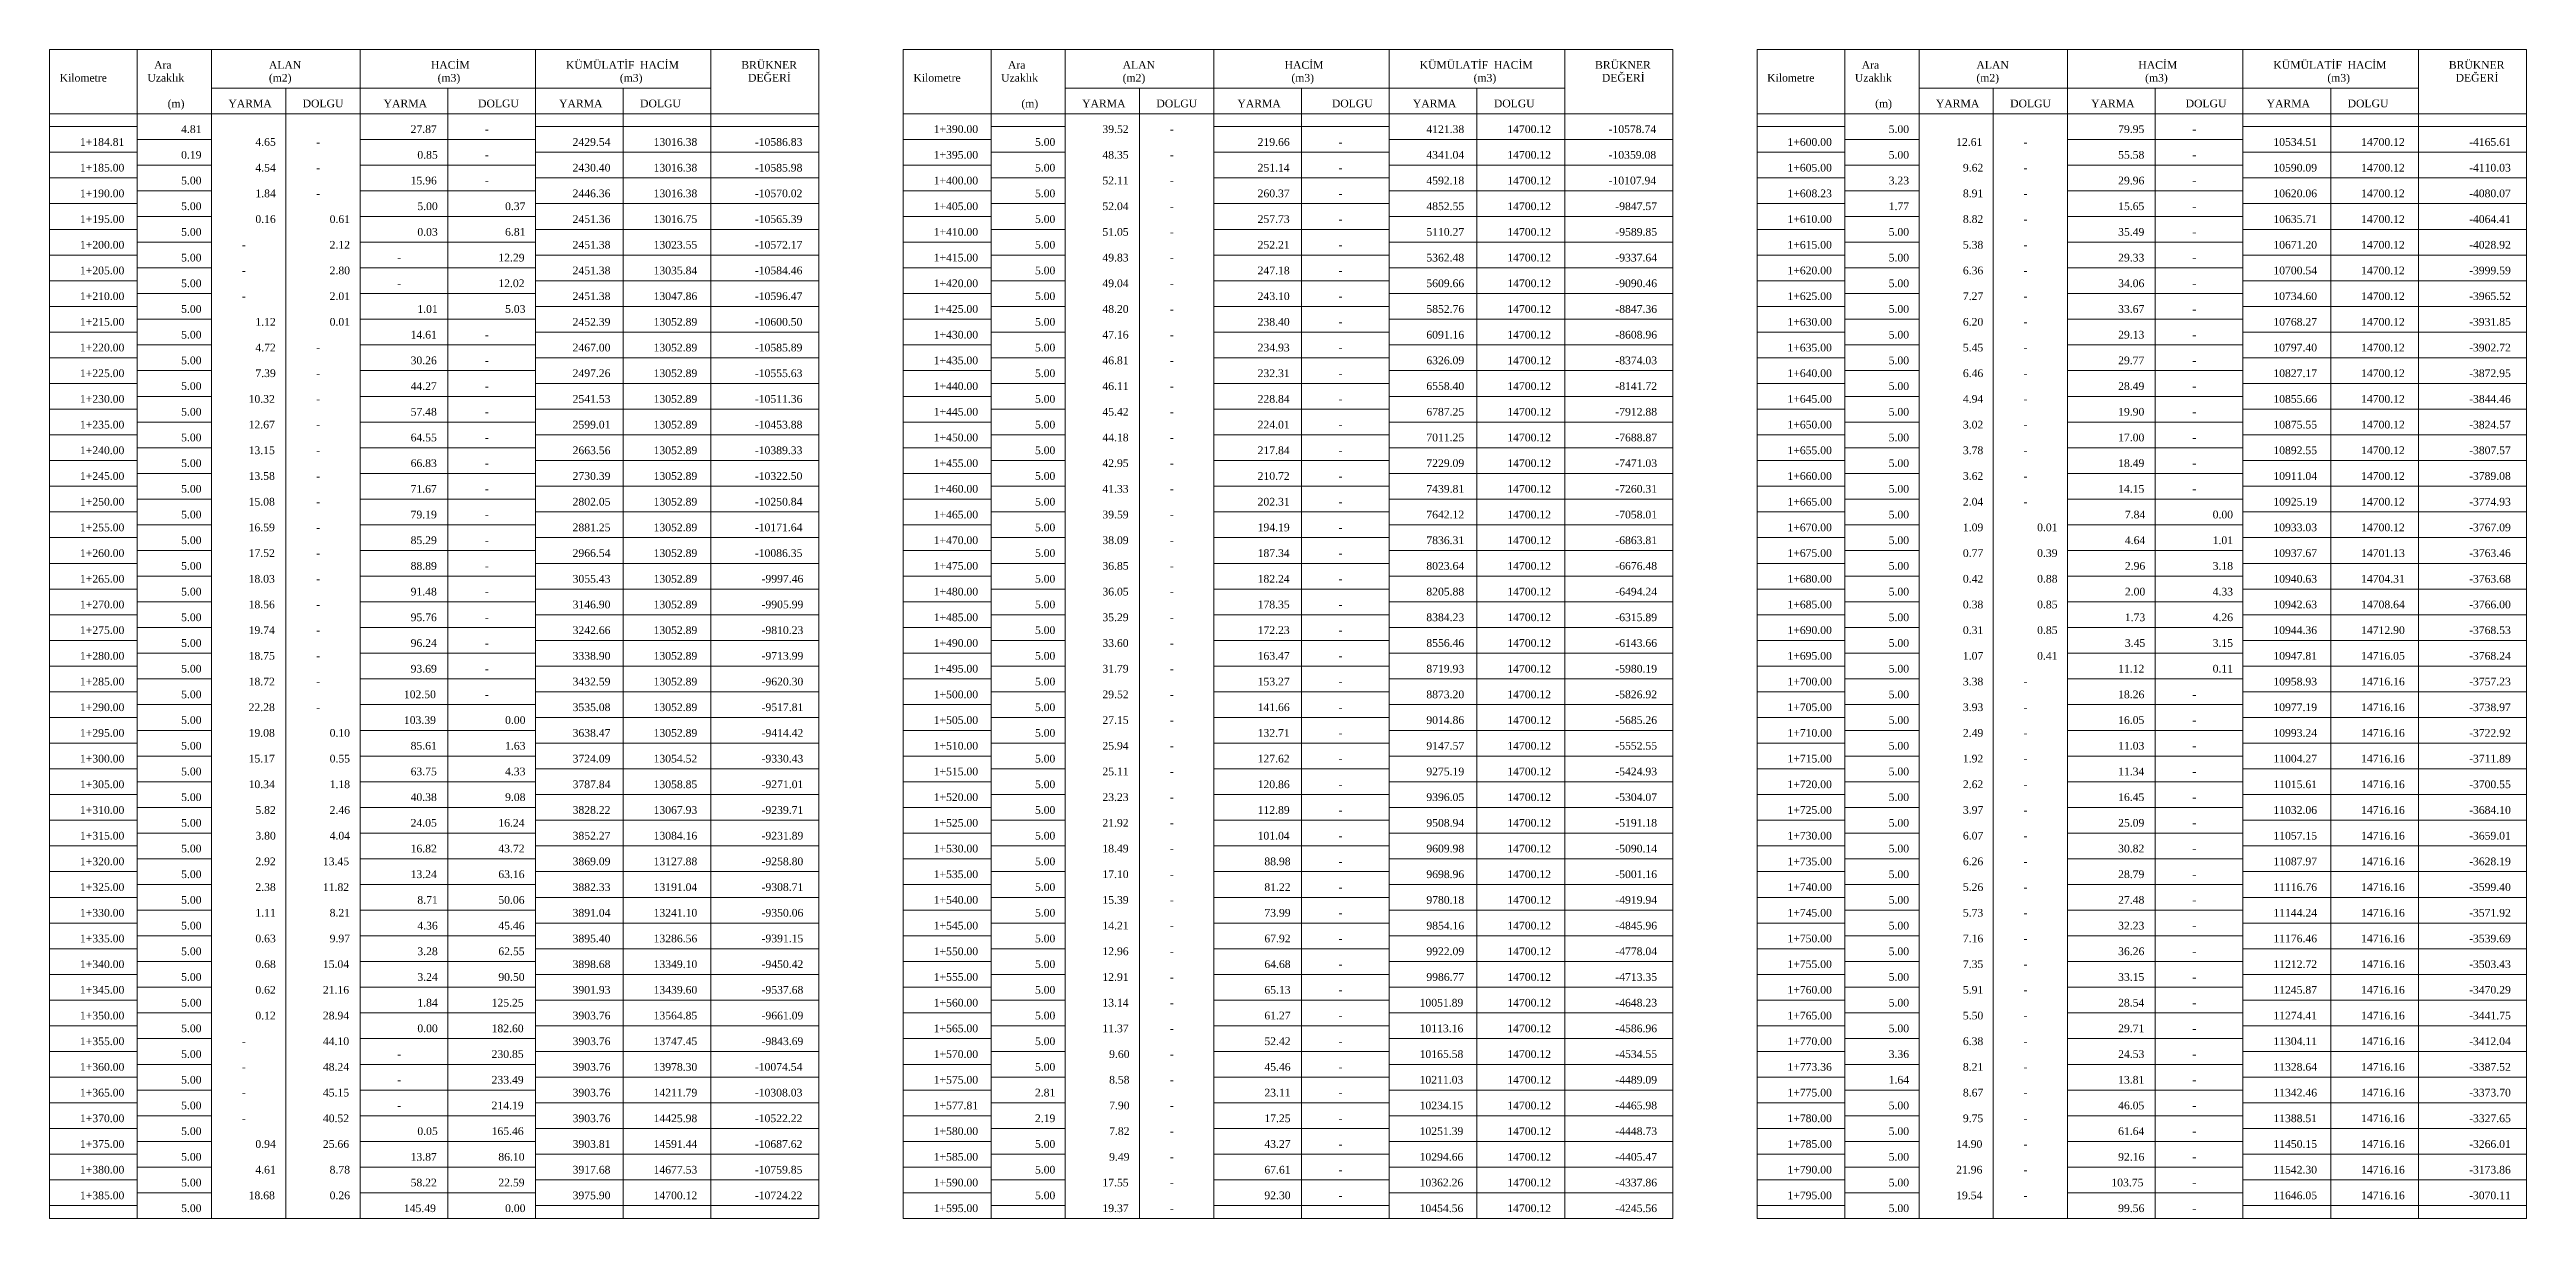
# Model space of a CAD drawing. Header units: metres. Extents: x 478603 to 489313, y 4282657 to 4289463.
# Drawn here: x 486246.5 to 486728.2, y 4288025 to 4288252.5 of the extents above; entities that cross this region are included whole.
import ezdxf

# ---------------------------------------------------------------- set-up
doc = ezdxf.new("R2010")
doc.units = ezdxf.units.M
for name, color, linetype, lineweight in [('TB_C', 96, 'Continuous', 0), ('TB_M', 18, 'Continuous', 0), ('TB_R', 1, 'Continuous', 0)]:
    doc.layers.add(name, color=color, linetype=linetype, lineweight=lineweight)
doc.styles.get("Standard").update_dxf_attribs({"font": 'times.ttf'})

msp = doc.modelspace()

# ---------------------------------------------------------------- texts
at = {"layer": 'TB_M'}
for s, p in [('Kilometre', (486248.5, 4288246.26)), ('Uzaklık', (486265.56, 4288246.26)), ('Ara', (486266.87, 4288248.76)), ('ALAN', (486289.19, 4288248.76)), ('(m2)', (486289.19, 4288246.26)), ('HACİM', (486320.69, 4288248.76)), ('(m3)', (486322, 4288246.26)), ('KÜMÜLATİF', (486346.94, 4288248.76)), ('(m3)', (486357.44, 4288246.26)), ('HACİM', (486361.37, 4288248.76)), ('BRÜKNER', (486381.06, 4288248.76)), ('DEĞERİ', (486382.37, 4288246.26)), ('Kilometre', (486414.53, 4288246.26)), ('Uzaklık', (486431.59, 4288246.26)), ('Ara', (486432.91, 4288248.76)), ('ALAN', (486455.22, 4288248.76)), ('(m2)', (486455.22, 4288246.26)), ('HACİM', (486486.72, 4288248.76)), ('(m3)', (486488.03, 4288246.26)), ('KÜMÜLATİF', (486512.97, 4288248.76)), ('(m3)', (486523.47, 4288246.26)), ('HACİM', (486527.41, 4288248.76)), ('BRÜKNER', (486547.09, 4288248.76)), ('DEĞERİ', (486548.41, 4288246.26)), ('Kilometre', (486580.56, 4288246.26)), ('Uzaklık', (486597.62, 4288246.26)), ('Ara', (486598.94, 4288248.76)), ('ALAN', (486621.25, 4288248.76)), ('(m2)', (486621.25, 4288246.26)), ('HACİM', (486652.75, 4288248.76)), ('(m3)', (486654.06, 4288246.26)), ('KÜMÜLATİF', (486679, 4288248.76)), ('(m3)', (486689.5, 4288246.26)), ('HACİM', (486693.44, 4288248.76)), ('BRÜKNER', (486713.12, 4288248.76)), ('DEĞERİ', (486714.44, 4288246.26)), ('(m)', (486269.5, 4288241.26)), ('YARMA', (486281.31, 4288241.26)), ('DOLGU', (486295.75, 4288241.26)), ('YARMA', (486311.5, 4288241.26)), ('DOLGU', (486329.87, 4288241.26)), ('YARMA', (486345.62, 4288241.26)), ('DOLGU', (486361.37, 4288241.26)), ('(m)', (486435.53, 4288241.26)), ('YARMA', (486447.34, 4288241.26)), ('DOLGU', (486461.78, 4288241.26)), ('YARMA', (486477.53, 4288241.26)), ('DOLGU', (486495.91, 4288241.26)), ('YARMA', (486511.66, 4288241.26)), ('DOLGU', (486527.41, 4288241.26)), ('(m)', (486601.56, 4288241.26)), ('YARMA', (486613.37, 4288241.26)), ('DOLGU', (486627.81, 4288241.26)), ('YARMA', (486643.56, 4288241.26)), ('DOLGU', (486661.94, 4288241.26)), ('YARMA', (486677.69, 4288241.26)), ('DOLGU', (486693.44, 4288241.26)), ('1+390.00', (486418.47, 4288236.26)), ('1+184.81', (486252.44, 4288233.76)), ('-', (486298.37, 4288233.76)), ('-', (486331.19, 4288236.26)), ('1+395.00', (486418.47, 4288231.26)), ('-', (486464.41, 4288236.26)), ('-', (486497.22, 4288233.76)), ('1+600.00', (486584.5, 4288233.76)), ('-', (486630.44, 4288233.76)), ('-', (486663.25, 4288236.26)), ('1+185.00', (486252.44, 4288228.76)), ('-', (486298.37, 4288228.76)), ('-', (486331.19, 4288231.26)), ('-', (486464.41, 4288231.26)), ('-', (486497.22, 4288228.76)), ('1+605.00', (486584.5, 4288228.76)), ('-', (486630.44, 4288228.76)), ('-', (486663.25, 4288231.26)), ('1+190.00', (486252.44, 4288223.76)), ('-', (486298.37, 4288223.76)), ('-', (486331.19, 4288226.26)), ('1+400.00', (486418.47, 4288226.26)), ('-', (486464.41, 4288226.26)), ('-', (486497.22, 4288223.76)), ('1+608.23', (486584.5, 4288223.76)), ('-', (486630.44, 4288223.76)), ('-', (486663.25, 4288226.26)), ('1+195.00', (486252.44, 4288218.76)), ('1+405.00', (486418.47, 4288221.26)), ('-', (486464.41, 4288221.26)), ('-', (486497.22, 4288218.76)), ('1+610.00', (486584.5, 4288218.76)), ('-', (486630.44, 4288218.76)), ('-', (486663.25, 4288221.26)), ('1+200.00', (486252.44, 4288213.76)), ('-', (486283.94, 4288213.76)), ('1+410.00', (486418.47, 4288216.26)), ('-', (486464.41, 4288216.26)), ('-', (486497.22, 4288213.76)), ('1+615.00', (486584.5, 4288213.76)), ('-', (486630.44, 4288213.76)), ('-', (486663.25, 4288216.26)), ('1+205.00', (486252.44, 4288208.76)), ('-', (486283.94, 4288208.76)), ('-', (486314.12, 4288211.26)), ('1+415.00', (486418.47, 4288211.26)), ('-', (486464.41, 4288211.26)), ('-', (486497.22, 4288208.76)), ('1+620.00', (486584.5, 4288208.76)), ('-', (486630.44, 4288208.76)), ('-', (486663.25, 4288211.26)), ('1+210.00', (486252.44, 4288203.76)), ('-', (486283.94, 4288203.76)), ('-', (486314.12, 4288206.26)), ('1+420.00', (486418.47, 4288206.26)), ('-', (486464.41, 4288206.26)), ('-', (486497.22, 4288203.76)), ('1+625.00', (486584.5, 4288203.76)), ('-', (486630.44, 4288203.76)), ('-', (486663.25, 4288206.26)), ('1+215.00', (486252.44, 4288198.76)), ('1+425.00', (486418.47, 4288201.26)), ('-', (486464.41, 4288201.26)), ('-', (486497.22, 4288198.76)), ('1+630.00', (486584.5, 4288198.76)), ('-', (486630.44, 4288198.76)), ('-', (486663.25, 4288201.26)), ('1+220.00', (486252.44, 4288193.76)), ('-', (486298.37, 4288193.76)), ('-', (486331.19, 4288196.26)), ('1+430.00', (486418.47, 4288196.26)), ('-', (486464.41, 4288196.26)), ('-', (486497.22, 4288193.76)), ('1+635.00', (486584.5, 4288193.76)), ('-', (486630.44, 4288193.76)), ('-', (486663.25, 4288196.26)), ('1+225.00', (486252.44, 4288188.76)), ('-', (486298.37, 4288188.76)), ('-', (486331.19, 4288191.26)), ('1+435.00', (486418.47, 4288191.26)), ('-', (486464.41, 4288191.26)), ('-', (486497.22, 4288188.76)), ('1+640.00', (486584.5, 4288188.76)), ('-', (486630.44, 4288188.76)), ('-', (486663.25, 4288191.26)), ('1+230.00', (486252.44, 4288183.76)), ('-', (486331.19, 4288186.26)), ('1+440.00', (486418.47, 4288186.26)), ('-', (486464.41, 4288186.26)), ('1+645.00', (486584.5, 4288183.76)), ('-', (486663.25, 4288186.26)), ('1+235.00', (486252.44, 4288178.76)), ('-', (486298.37, 4288183.76)), ('-', (486331.19, 4288181.26)), ('1+445.00', (486418.47, 4288181.26)), ('-', (486464.41, 4288181.26)), ('-', (486497.22, 4288183.76)), ('1+650.00', (486584.5, 4288178.76)), ('-', (486630.44, 4288183.76)), ('-', (486663.25, 4288181.26)), ('1+240.00', (486252.44, 4288173.76)), ('-', (486298.37, 4288178.76)), ('-', (486331.19, 4288176.26)), ('1+450.00', (486418.47, 4288176.26)), ('-', (486464.41, 4288176.26)), ('-', (486497.22, 4288178.76)), ('1+655.00', (486584.5, 4288173.76)), ('-', (486630.44, 4288178.76)), ('-', (486663.25, 4288176.26)), ('1+245.00', (486252.44, 4288168.76)), ('-', (486298.37, 4288173.76)), ('-', (486331.19, 4288171.26)), ('1+455.00', (486418.47, 4288171.26)), ('-', (486464.41, 4288171.26)), ('-', (486497.22, 4288173.76)), ('1+660.00', (486584.5, 4288168.76)), ('-', (486630.44, 4288173.76)), ('-', (486663.25, 4288171.26)), ('1+250.00', (486252.44, 4288163.76)), ('-', (486298.37, 4288168.76)), ('-', (486331.19, 4288166.26)), ('1+460.00', (486418.47, 4288166.26)), ('-', (486464.41, 4288166.26)), ('-', (486497.22, 4288168.76)), ('1+665.00', (486584.5, 4288163.76)), ('-', (486630.44, 4288168.76)), ('-', (486663.25, 4288166.26)), ('-', (486298.37, 4288163.76)), ('-', (486331.19, 4288161.26)), ('1+465.00', (486418.47, 4288161.26)), ('-', (486464.41, 4288161.26)), ('-', (486497.22, 4288163.76)), ('-', (486630.44, 4288163.76)), ('1+255.00', (486252.44, 4288158.76)), ('-', (486298.37, 4288158.76)), ('-', (486331.19, 4288156.26)), ('1+470.00', (486418.47, 4288156.26)), ('-', (486464.41, 4288156.26)), ('-', (486497.22, 4288158.76)), ('1+670.00', (486584.5, 4288158.76)), ('1+260.00', (486252.44, 4288153.76)), ('-', (486298.37, 4288153.76)), ('-', (486331.19, 4288151.26)), ('1+475.00', (486418.47, 4288151.26)), ('-', (486464.41, 4288151.26)), ('-', (486497.22, 4288153.76)), ('1+675.00', (486584.5, 4288153.76)), ('1+265.00', (486252.44, 4288148.76)), ('-', (486298.37, 4288148.76)), ('-', (486331.19, 4288146.26)), ('1+480.00', (486418.47, 4288146.26)), ('-', (486464.41, 4288146.26)), ('-', (486497.22, 4288148.76)), ('1+680.00', (486584.5, 4288148.76)), ('1+270.00', (486252.44, 4288143.76)), ('-', (486298.37, 4288143.76)), ('-', (486331.19, 4288141.26)), ('1+485.00', (486418.47, 4288141.26)), ('-', (486464.41, 4288141.26)), ('-', (486497.22, 4288143.76)), ('1+685.00', (486584.5, 4288143.76)), ('1+275.00', (486252.44, 4288138.76)), ('-', (486298.37, 4288138.76)), ('-', (486331.19, 4288136.26)), ('1+490.00', (486418.47, 4288136.26)), ('-', (486464.41, 4288136.26)), ('-', (486497.22, 4288138.76)), ('1+690.00', (486584.5, 4288138.76)), ('1+280.00', (486252.44, 4288133.76)), ('-', (486298.37, 4288133.76)), ('-', (486331.19, 4288131.26)), ('1+495.00', (486418.47, 4288131.26)), ('-', (486464.41, 4288131.26)), ('-', (486497.22, 4288133.76)), ('1+695.00', (486584.5, 4288133.76)), ('1+285.00', (486252.44, 4288128.76)), ('-', (486298.37, 4288128.76)), ('-', (486331.19, 4288126.26)), ('1+500.00', (486418.47, 4288126.26)), ('-', (486464.41, 4288126.26)), ('-', (486497.22, 4288128.76)), ('1+700.00', (486584.5, 4288128.76)), ('-', (486630.44, 4288128.76)), ('-', (486663.25, 4288126.26)), ('1+290.00', (486252.44, 4288123.76)), ('-', (486298.37, 4288123.76)), ('1+505.00', (486418.47, 4288121.26)), ('-', (486464.41, 4288121.26)), ('-', (486497.22, 4288123.76)), ('1+705.00', (486584.5, 4288123.76)), ('-', (486630.44, 4288123.76)), ('-', (486663.25, 4288121.26)), ('1+295.00', (486252.44, 4288118.76)), ('1+510.00', (486418.47, 4288116.26)), ('-', (486497.22, 4288118.76)), ('1+710.00', (486584.5, 4288118.76)), ('-', (486630.44, 4288118.76)), ('1+300.00', (486252.44, 4288113.76)), ('1+515.00', (486418.47, 4288111.26)), ('-', (486464.41, 4288116.26)), ('-', (486497.22, 4288113.76)), ('1+715.00', (486584.5, 4288113.76)), ('-', (486630.44, 4288113.76)), ('-', (486663.25, 4288116.26)), ('1+305.00', (486252.44, 4288108.76)), ('1+520.00', (486418.47, 4288106.26)), ('-', (486464.41, 4288111.26)), ('-', (486497.22, 4288108.76)), ('1+720.00', (486584.5, 4288108.76)), ('-', (486630.44, 4288108.76)), ('-', (486663.25, 4288111.26)), ('1+310.00', (486252.44, 4288103.76)), ('1+525.00', (486418.47, 4288101.26)), ('-', (486464.41, 4288106.26)), ('-', (486497.22, 4288103.76)), ('1+725.00', (486584.5, 4288103.76)), ('-', (486630.44, 4288103.76)), ('-', (486663.25, 4288106.26)), ('1+315.00', (486252.44, 4288098.76)), ('1+530.00', (486418.47, 4288096.26)), ('-', (486464.41, 4288101.26)), ('-', (486497.22, 4288098.76)), ('1+730.00', (486584.5, 4288098.76)), ('-', (486630.44, 4288098.76)), ('-', (486663.25, 4288101.26)), ('1+320.00', (486252.44, 4288093.76)), ('-', (486464.41, 4288096.26)), ('-', (486497.22, 4288093.76)), ('1+735.00', (486584.5, 4288093.76)), ('-', (486630.44, 4288093.76)), ('-', (486663.25, 4288096.26)), ('1+325.00', (486252.44, 4288088.76)), ('1+535.00', (486418.47, 4288091.26)), ('-', (486464.41, 4288091.26)), ('-', (486497.22, 4288088.76)), ('1+740.00', (486584.5, 4288088.76)), ('-', (486630.44, 4288088.76)), ('-', (486663.25, 4288091.26)), ('1+330.00', (486252.44, 4288083.76)), ('1+540.00', (486418.47, 4288086.26)), ('-', (486464.41, 4288086.26)), ('-', (486497.22, 4288083.76)), ('1+745.00', (486584.5, 4288083.76)), ('-', (486630.44, 4288083.76)), ('-', (486663.25, 4288086.26)), ('1+335.00', (486252.44, 4288078.76)), ('1+545.00', (486418.47, 4288081.26)), ('-', (486464.41, 4288081.26)), ('-', (486497.22, 4288078.76)), ('1+750.00', (486584.5, 4288078.76)), ('-', (486630.44, 4288078.76)), ('-', (486663.25, 4288081.26)), ('1+340.00', (486252.44, 4288073.76)), ('1+550.00', (486418.47, 4288076.26)), ('-', (486464.41, 4288076.26)), ('-', (486497.22, 4288073.76)), ('1+755.00', (486584.5, 4288073.76)), ('-', (486630.44, 4288073.76)), ('-', (486663.25, 4288076.26)), ('1+345.00', (486252.44, 4288068.76)), ('1+555.00', (486418.47, 4288071.26)), ('-', (486464.41, 4288071.26)), ('-', (486497.22, 4288068.76)), ('1+760.00', (486584.5, 4288068.76)), ('-', (486630.44, 4288068.76)), ('-', (486663.25, 4288071.26)), ('1+350.00', (486252.44, 4288063.76)), ('1+560.00', (486418.47, 4288066.26)), ('-', (486464.41, 4288066.26)), ('-', (486497.22, 4288063.76)), ('1+765.00', (486584.5, 4288063.76)), ('-', (486630.44, 4288063.76)), ('-', (486663.25, 4288066.26)), ('1+355.00', (486252.44, 4288058.76)), ('-', (486283.94, 4288058.76)), ('1+565.00', (486418.47, 4288061.26)), ('-', (486464.41, 4288061.26)), ('-', (486497.22, 4288058.76)), ('1+770.00', (486584.5, 4288058.76)), ('-', (486630.44, 4288058.76)), ('-', (486663.25, 4288061.26)), ('1+360.00', (486252.44, 4288053.76)), ('-', (486283.94, 4288053.76)), ('-', (486314.12, 4288056.26)), ('1+570.00', (486418.47, 4288056.26)), ('-', (486464.41, 4288056.26)), ('-', (486497.22, 4288053.76)), ('1+773.36', (486584.5, 4288053.76)), ('-', (486630.44, 4288053.76)), ('-', (486663.25, 4288056.26)), ('1+365.00', (486252.44, 4288048.76)), ('-', (486314.12, 4288051.26)), ('1+575.00', (486418.47, 4288051.26)), ('-', (486464.41, 4288051.26)), ('1+775.00', (486584.5, 4288048.76)), ('-', (486663.25, 4288051.26)), ('1+370.00', (486252.44, 4288043.76)), ('-', (486283.94, 4288048.76)), ('-', (486314.12, 4288046.26)), ('1+577.81', (486418.47, 4288046.26)), ('-', (486464.41, 4288046.26)), ('-', (486497.22, 4288048.76)), ('1+780.00', (486584.5, 4288043.76)), ('-', (486630.44, 4288048.76)), ('-', (486663.25, 4288046.26)), ('1+375.00', (486252.44, 4288038.76)), ('-', (486283.94, 4288043.76)), ('1+580.00', (486418.47, 4288041.26)), ('-', (486464.41, 4288041.26)), ('-', (486497.22, 4288043.76)), ('1+785.00', (486584.5, 4288038.76)), ('-', (486630.44, 4288043.76)), ('-', (486663.25, 4288041.26)), ('1+380.00', (486252.44, 4288033.76)), ('1+585.00', (486418.47, 4288036.26)), ('-', (486464.41, 4288036.26)), ('-', (486497.22, 4288038.76)), ('1+790.00', (486584.5, 4288033.76)), ('-', (486630.44, 4288038.76)), ('-', (486663.25, 4288036.26)), ('1+590.00', (486418.47, 4288031.26)), ('-', (486464.41, 4288031.26)), ('-', (486497.22, 4288033.76)), ('-', (486630.44, 4288033.76)), ('-', (486663.25, 4288031.26)), ('1+385.00', (486252.44, 4288028.76)), ('1+595.00', (486418.47, 4288026.26)), ('-', (486464.41, 4288026.26)), ('-', (486497.22, 4288028.76)), ('1+795.00', (486584.5, 4288028.76)), ('-', (486630.44, 4288028.76)), ('-', (486663.25, 4288026.26))]:
    msp.add_text(s, height=1.5, dxfattribs=at).set_placement(p)
at = {"layer": 'TB_R'}
for s, p in [('4.81', (486272.12, 4288236.26)), ('27.87', (486316.75, 4288236.26)), ('39.52', (486451.28, 4288236.26)), ('4121.38', (486514.28, 4288236.26)), ('14700.12', (486530.03, 4288236.26)), ('-10578.74', (486549.72, 4288236.26)), ('5.00', (486604.19, 4288236.26)), ('79.95', (486648.81, 4288236.26)), ('0.19', (486272.12, 4288231.26)), ('4.65', (486286.56, 4288233.76)), ('0.85', (486318.06, 4288231.26)), ('2429.54', (486348.25, 4288233.76)), ('13016.38', (486364, 4288233.76)), ('-10586.83', (486383.69, 4288233.76)), ('5.00', (486438.16, 4288233.76)), ('48.35', (486451.28, 4288231.26)), ('219.66', (486481.47, 4288233.76)), ('4341.04', (486514.28, 4288231.26)), ('14700.12', (486530.03, 4288231.26)), ('-10359.08', (486549.72, 4288231.26)), ('5.00', (486604.19, 4288231.26)), ('12.61', (486617.31, 4288233.76)), ('55.58', (486648.81, 4288231.26)), ('10534.51', (486679, 4288233.76)), ('14700.12', (486696.06, 4288233.76)), ('-4165.61', (486717.06, 4288233.76)), ('4.54', (486286.56, 4288228.76)), ('2430.40', (486348.25, 4288228.76)), ('13016.38', (486364, 4288228.76)), ('-10585.98', (486383.69, 4288228.76)), ('5.00', (486438.16, 4288228.76)), ('251.14', (486481.47, 4288228.76)), ('9.62', (486618.62, 4288228.76)), ('10590.09', (486679, 4288228.76)), ('14700.12', (486696.06, 4288228.76)), ('-4110.03', (486717.06, 4288228.76)), ('5.00', (486272.12, 4288226.26)), ('1.84', (486286.56, 4288223.76)), ('15.96', (486316.75, 4288226.26)), ('2446.36', (486348.25, 4288223.76)), ('13016.38', (486364, 4288223.76)), ('-10570.02', (486383.69, 4288223.76)), ('5.00', (486438.16, 4288223.76)), ('52.11', (486451.28, 4288226.26)), ('260.37', (486481.47, 4288223.76)), ('4592.18', (486514.28, 4288226.26)), ('14700.12', (486530.03, 4288226.26)), ('-10107.94', (486549.72, 4288226.26)), ('3.23', (486604.19, 4288226.26)), ('8.91', (486618.62, 4288223.76)), ('29.96', (486648.81, 4288226.26)), ('10620.06', (486679, 4288223.76)), ('14700.12', (486696.06, 4288223.76)), ('-4080.07', (486717.06, 4288223.76)), ('5.00', (486272.12, 4288221.26)), ('0.16', (486286.56, 4288218.76)), ('0.61', (486301, 4288218.76)), ('5.00', (486318.06, 4288221.26)), ('0.37', (486335.12, 4288221.26)), ('2451.36', (486348.25, 4288218.76)), ('13016.75', (486364, 4288218.76)), ('-10565.39', (486383.69, 4288218.76)), ('5.00', (486438.16, 4288218.76)), ('52.04', (486451.28, 4288221.26)), ('257.73', (486481.47, 4288218.76)), ('4852.55', (486514.28, 4288221.26)), ('14700.12', (486530.03, 4288221.26)), ('-9847.57', (486551.03, 4288221.26)), ('1.77', (486604.19, 4288221.26)), ('8.82', (486618.62, 4288218.76)), ('15.65', (486648.81, 4288221.26)), ('10635.71', (486679, 4288218.76)), ('14700.12', (486696.06, 4288218.76)), ('-4064.41', (486717.06, 4288218.76)), ('5.00', (486272.12, 4288216.26)), ('2.12', (486301, 4288213.76)), ('0.03', (486318.06, 4288216.26)), ('6.81', (486335.12, 4288216.26)), ('2451.38', (486348.25, 4288213.76)), ('13023.55', (486364, 4288213.76)), ('-10572.17', (486383.69, 4288213.76)), ('5.00', (486438.16, 4288213.76)), ('51.05', (486451.28, 4288216.26)), ('252.21', (486481.47, 4288213.76)), ('5110.27', (486514.28, 4288216.26)), ('14700.12', (486530.03, 4288216.26)), ('-9589.85', (486551.03, 4288216.26)), ('5.00', (486604.19, 4288216.26)), ('5.38', (486618.62, 4288213.76)), ('35.49', (486648.81, 4288216.26)), ('10671.20', (486679, 4288213.76)), ('14700.12', (486696.06, 4288213.76)), ('-4028.92', (486717.06, 4288213.76)), ('5.00', (486272.12, 4288211.26)), ('2.80', (486301, 4288208.76)), ('12.29', (486333.81, 4288211.26)), ('2451.38', (486348.25, 4288208.76)), ('13035.84', (486364, 4288208.76)), ('-10584.46', (486383.69, 4288208.76)), ('5.00', (486438.16, 4288208.76)), ('49.83', (486451.28, 4288211.26)), ('247.18', (486481.47, 4288208.76)), ('5362.48', (486514.28, 4288211.26)), ('14700.12', (486530.03, 4288211.26)), ('-9337.64', (486551.03, 4288211.26)), ('5.00', (486604.19, 4288211.26)), ('6.36', (486618.62, 4288208.76)), ('29.33', (486648.81, 4288211.26)), ('10700.54', (486679, 4288208.76)), ('14700.12', (486696.06, 4288208.76)), ('-3999.59', (486717.06, 4288208.76)), ('5.00', (486272.12, 4288206.26)), ('2.01', (486301, 4288203.76)), ('12.02', (486333.81, 4288206.26)), ('2451.38', (486348.25, 4288203.76)), ('13047.86', (486364, 4288203.76)), ('-10596.47', (486383.69, 4288203.76)), ('5.00', (486438.16, 4288203.76)), ('49.04', (486451.28, 4288206.26)), ('243.10', (486481.47, 4288203.76)), ('5609.66', (486514.28, 4288206.26)), ('14700.12', (486530.03, 4288206.26)), ('-9090.46', (486551.03, 4288206.26)), ('5.00', (486604.19, 4288206.26)), ('7.27', (486618.62, 4288203.76)), ('34.06', (486648.81, 4288206.26)), ('10734.60', (486679, 4288203.76)), ('14700.12', (486696.06, 4288203.76)), ('-3965.52', (486717.06, 4288203.76)), ('5.00', (486272.12, 4288201.26)), ('1.12', (486286.56, 4288198.76)), ('0.01', (486301, 4288198.76)), ('1.01', (486318.06, 4288201.26)), ('5.03', (486335.12, 4288201.26)), ('2452.39', (486348.25, 4288198.76)), ('13052.89', (486364, 4288198.76)), ('-10600.50', (486383.69, 4288198.76)), ('5.00', (486438.16, 4288198.76)), ('48.20', (486451.28, 4288201.26)), ('238.40', (486481.47, 4288198.76)), ('5852.76', (486514.28, 4288201.26)), ('14700.12', (486530.03, 4288201.26)), ('-8847.36', (486551.03, 4288201.26)), ('5.00', (486604.19, 4288201.26)), ('6.20', (486618.62, 4288198.76)), ('33.67', (486648.81, 4288201.26)), ('10768.27', (486679, 4288198.76)), ('14700.12', (486696.06, 4288198.76)), ('-3931.85', (486717.06, 4288198.76)), ('5.00', (486272.12, 4288196.26)), ('4.72', (486286.56, 4288193.76)), ('14.61', (486316.75, 4288196.26)), ('2467.00', (486348.25, 4288193.76)), ('13052.89', (486364, 4288193.76)), ('-10585.89', (486383.69, 4288193.76)), ('5.00', (486438.16, 4288193.76)), ('47.16', (486451.28, 4288196.26)), ('234.93', (486481.47, 4288193.76)), ('6091.16', (486514.28, 4288196.26)), ('14700.12', (486530.03, 4288196.26)), ('-8608.96', (486551.03, 4288196.26)), ('5.00', (486604.19, 4288196.26)), ('5.45', (486618.62, 4288193.76)), ('29.13', (486648.81, 4288196.26)), ('10797.40', (486679, 4288193.76)), ('14700.12', (486696.06, 4288193.76)), ('-3902.72', (486717.06, 4288193.76)), ('5.00', (486272.12, 4288191.26)), ('7.39', (486286.56, 4288188.76)), ('30.26', (486316.75, 4288191.26)), ('2497.26', (486348.25, 4288188.76)), ('13052.89', (486364, 4288188.76)), ('-10555.63', (486383.69, 4288188.76)), ('5.00', (486438.16, 4288188.76)), ('46.81', (486451.28, 4288191.26)), ('232.31', (486481.47, 4288188.76)), ('6326.09', (486514.28, 4288191.26)), ('14700.12', (486530.03, 4288191.26)), ('-8374.03', (486551.03, 4288191.26)), ('5.00', (486604.19, 4288191.26)), ('6.46', (486618.62, 4288188.76)), ('29.77', (486648.81, 4288191.26)), ('10827.17', (486679, 4288188.76)), ('14700.12', (486696.06, 4288188.76)), ('-3872.95', (486717.06, 4288188.76)), ('5.00', (486272.12, 4288186.26)), ('10.32', (486285.25, 4288183.76)), ('44.27', (486316.75, 4288186.26)), ('2541.53', (486348.25, 4288183.76)), ('13052.89', (486364, 4288183.76)), ('-10511.36', (486383.69, 4288183.76)), ('5.00', (486438.16, 4288183.76)), ('46.11', (486451.28, 4288186.26)), ('228.84', (486481.47, 4288183.76)), ('6558.40', (486514.28, 4288186.26)), ('14700.12', (486530.03, 4288186.26)), ('-8141.72', (486551.03, 4288186.26)), ('5.00', (486604.19, 4288186.26)), ('4.94', (486618.62, 4288183.76)), ('28.49', (486648.81, 4288186.26)), ('10855.66', (486679, 4288183.76)), ('14700.12', (486696.06, 4288183.76)), ('-3844.46', (486717.06, 4288183.76)), ('5.00', (486272.12, 4288181.26)), ('12.67', (486285.25, 4288178.76)), ('57.48', (486316.75, 4288181.26)), ('2599.01', (486348.25, 4288178.76)), ('13052.89', (486364, 4288178.76)), ('-10453.88', (486383.69, 4288178.76)), ('5.00', (486438.16, 4288178.76)), ('45.42', (486451.28, 4288181.26)), ('224.01', (486481.47, 4288178.76)), ('6787.25', (486514.28, 4288181.26)), ('14700.12', (486530.03, 4288181.26)), ('-7912.88', (486551.03, 4288181.26)), ('5.00', (486604.19, 4288181.26)), ('3.02', (486618.62, 4288178.76)), ('19.90', (486648.81, 4288181.26)), ('10875.55', (486679, 4288178.76)), ('14700.12', (486696.06, 4288178.76)), ('-3824.57', (486717.06, 4288178.76)), ('5.00', (486272.12, 4288176.26)), ('13.15', (486285.25, 4288173.76)), ('64.55', (486316.75, 4288176.26)), ('2663.56', (486348.25, 4288173.76)), ('13052.89', (486364, 4288173.76)), ('-10389.33', (486383.69, 4288173.76)), ('5.00', (486438.16, 4288173.76)), ('44.18', (486451.28, 4288176.26)), ('217.84', (486481.47, 4288173.76)), ('7011.25', (486514.28, 4288176.26)), ('14700.12', (486530.03, 4288176.26)), ('-7688.87', (486551.03, 4288176.26)), ('5.00', (486604.19, 4288176.26)), ('3.78', (486618.62, 4288173.76)), ('17.00', (486648.81, 4288176.26)), ('10892.55', (486679, 4288173.76)), ('14700.12', (486696.06, 4288173.76)), ('-3807.57', (486717.06, 4288173.76)), ('5.00', (486272.12, 4288171.26)), ('13.58', (486285.25, 4288168.76)), ('66.83', (486316.75, 4288171.26)), ('2730.39', (486348.25, 4288168.76)), ('13052.89', (486364, 4288168.76)), ('-10322.50', (486383.69, 4288168.76)), ('5.00', (486438.16, 4288168.76)), ('42.95', (486451.28, 4288171.26)), ('210.72', (486481.47, 4288168.76)), ('7229.09', (486514.28, 4288171.26)), ('14700.12', (486530.03, 4288171.26)), ('-7471.03', (486551.03, 4288171.26)), ('5.00', (486604.19, 4288171.26)), ('3.62', (486618.62, 4288168.76)), ('18.49', (486648.81, 4288171.26)), ('10911.04', (486679, 4288168.76)), ('14700.12', (486696.06, 4288168.76)), ('-3789.08', (486717.06, 4288168.76)), ('5.00', (486272.12, 4288166.26)), ('15.08', (486285.25, 4288163.76)), ('71.67', (486316.75, 4288166.26)), ('2802.05', (486348.25, 4288163.76)), ('13052.89', (486364, 4288163.76)), ('-10250.84', (486383.69, 4288163.76)), ('5.00', (486438.16, 4288163.76)), ('41.33', (486451.28, 4288166.26)), ('202.31', (486481.47, 4288163.76)), ('7439.81', (486514.28, 4288166.26)), ('14700.12', (486530.03, 4288166.26)), ('-7260.31', (486551.03, 4288166.26)), ('5.00', (486604.19, 4288166.26)), ('2.04', (486618.62, 4288163.76)), ('14.15', (486648.81, 4288166.26)), ('10925.19', (486679, 4288163.76)), ('14700.12', (486696.06, 4288163.76)), ('-3774.93', (486717.06, 4288163.76)), ('5.00', (486272.12, 4288161.26)), ('79.19', (486316.75, 4288161.26)), ('39.59', (486451.28, 4288161.26)), ('7642.12', (486514.28, 4288161.26)), ('14700.12', (486530.03, 4288161.26)), ('-7058.01', (486551.03, 4288161.26)), ('5.00', (486604.19, 4288161.26)), ('7.84', (486650.12, 4288161.26)), ('0.00', (486667.19, 4288161.26)), ('5.00', (486272.12, 4288156.26)), ('16.59', (486285.25, 4288158.76)), ('85.29', (486316.75, 4288156.26)), ('2881.25', (486348.25, 4288158.76)), ('13052.89', (486364, 4288158.76)), ('-10171.64', (486383.69, 4288158.76)), ('5.00', (486438.16, 4288158.76)), ('38.09', (486451.28, 4288156.26)), ('194.19', (486481.47, 4288158.76)), ('7836.31', (486514.28, 4288156.26)), ('14700.12', (486530.03, 4288156.26)), ('-6863.81', (486551.03, 4288156.26)), ('5.00', (486604.19, 4288156.26)), ('1.09', (486618.62, 4288158.76)), ('0.01', (486633.06, 4288158.76)), ('4.64', (486650.12, 4288156.26)), ('1.01', (486667.19, 4288156.26)), ('10933.03', (486679, 4288158.76)), ('14700.12', (486696.06, 4288158.76)), ('-3767.09', (486717.06, 4288158.76)), ('5.00', (486272.12, 4288151.26)), ('17.52', (486285.25, 4288153.76)), ('88.89', (486316.75, 4288151.26)), ('2966.54', (486348.25, 4288153.76)), ('13052.89', (486364, 4288153.76)), ('-10086.35', (486383.69, 4288153.76)), ('5.00', (486438.16, 4288153.76)), ('36.85', (486451.28, 4288151.26)), ('187.34', (486481.47, 4288153.76)), ('8023.64', (486514.28, 4288151.26)), ('14700.12', (486530.03, 4288151.26)), ('-6676.48', (486551.03, 4288151.26)), ('5.00', (486604.19, 4288151.26)), ('0.77', (486618.62, 4288153.76)), ('0.39', (486633.06, 4288153.76)), ('2.96', (486650.12, 4288151.26)), ('3.18', (486667.19, 4288151.26)), ('10937.67', (486679, 4288153.76)), ('14701.13', (486696.06, 4288153.76)), ('-3763.46', (486717.06, 4288153.76)), ('5.00', (486272.12, 4288146.26)), ('18.03', (486285.25, 4288148.76)), ('91.48', (486316.75, 4288146.26)), ('3055.43', (486348.25, 4288148.76)), ('13052.89', (486364, 4288148.76)), ('-9997.46', (486385, 4288148.76)), ('5.00', (486438.16, 4288148.76)), ('36.05', (486451.28, 4288146.26)), ('182.24', (486481.47, 4288148.76)), ('8205.88', (486514.28, 4288146.26)), ('14700.12', (486530.03, 4288146.26)), ('-6494.24', (486551.03, 4288146.26)), ('5.00', (486604.19, 4288146.26)), ('0.42', (486618.62, 4288148.76)), ('0.88', (486633.06, 4288148.76)), ('2.00', (486650.12, 4288146.26)), ('4.33', (486667.19, 4288146.26)), ('10940.63', (486679, 4288148.76)), ('14704.31', (486696.06, 4288148.76)), ('-3763.68', (486717.06, 4288148.76)), ('5.00', (486272.12, 4288141.26)), ('18.56', (486285.25, 4288143.76)), ('95.76', (486316.75, 4288141.26)), ('3146.90', (486348.25, 4288143.76)), ('13052.89', (486364, 4288143.76)), ('-9905.99', (486385, 4288143.76)), ('5.00', (486438.16, 4288143.76)), ('35.29', (486451.28, 4288141.26)), ('178.35', (486481.47, 4288143.76)), ('8384.23', (486514.28, 4288141.26)), ('14700.12', (486530.03, 4288141.26)), ('-6315.89', (486551.03, 4288141.26)), ('5.00', (486604.19, 4288141.26)), ('0.38', (486618.62, 4288143.76)), ('0.85', (486633.06, 4288143.76)), ('1.73', (486650.12, 4288141.26)), ('4.26', (486667.19, 4288141.26)), ('10942.63', (486679, 4288143.76)), ('14708.64', (486696.06, 4288143.76)), ('-3766.00', (486717.06, 4288143.76)), ('5.00', (486272.12, 4288136.26)), ('19.74', (486285.25, 4288138.76)), ('96.24', (486316.75, 4288136.26)), ('3242.66', (486348.25, 4288138.76)), ('13052.89', (486364, 4288138.76)), ('-9810.23', (486385, 4288138.76)), ('5.00', (486438.16, 4288138.76)), ('33.60', (486451.28, 4288136.26)), ('172.23', (486481.47, 4288138.76)), ('8556.46', (486514.28, 4288136.26)), ('14700.12', (486530.03, 4288136.26)), ('-6143.66', (486551.03, 4288136.26)), ('5.00', (486604.19, 4288136.26)), ('0.31', (486618.62, 4288138.76)), ('0.85', (486633.06, 4288138.76)), ('3.45', (486650.12, 4288136.26)), ('3.15', (486667.19, 4288136.26)), ('10944.36', (486679, 4288138.76)), ('14712.90', (486696.06, 4288138.76)), ('-3768.53', (486717.06, 4288138.76)), ('5.00', (486272.12, 4288131.26)), ('18.75', (486285.25, 4288133.76)), ('93.69', (486316.75, 4288131.26)), ('3338.90', (486348.25, 4288133.76)), ('13052.89', (486364, 4288133.76)), ('-9713.99', (486385, 4288133.76)), ('5.00', (486438.16, 4288133.76)), ('31.79', (486451.28, 4288131.26)), ('163.47', (486481.47, 4288133.76)), ('8719.93', (486514.28, 4288131.26)), ('14700.12', (486530.03, 4288131.26)), ('-5980.19', (486551.03, 4288131.26)), ('5.00', (486604.19, 4288131.26)), ('1.07', (486618.62, 4288133.76)), ('0.41', (486633.06, 4288133.76)), ('11.12', (486648.81, 4288131.26)), ('0.11', (486667.19, 4288131.26)), ('10947.81', (486679, 4288133.76)), ('14716.05', (486696.06, 4288133.76)), ('-3768.24', (486717.06, 4288133.76)), ('5.00', (486272.12, 4288126.26)), ('18.72', (486285.25, 4288128.76)), ('102.50', (486315.44, 4288126.26)), ('3432.59', (486348.25, 4288128.76)), ('13052.89', (486364, 4288128.76)), ('-9620.30', (486385, 4288128.76)), ('5.00', (486438.16, 4288128.76)), ('29.52', (486451.28, 4288126.26)), ('153.27', (486481.47, 4288128.76)), ('8873.20', (486514.28, 4288126.26)), ('14700.12', (486530.03, 4288126.26)), ('-5826.92', (486551.03, 4288126.26)), ('5.00', (486604.19, 4288126.26)), ('3.38', (486618.62, 4288128.76)), ('18.26', (486648.81, 4288126.26)), ('10958.93', (486679, 4288128.76)), ('14716.16', (486696.06, 4288128.76)), ('-3757.23', (486717.06, 4288128.76)), ('5.00', (486272.12, 4288121.26)), ('22.28', (486285.25, 4288123.76)), ('103.39', (486315.44, 4288121.26)), ('0.00', (486335.12, 4288121.26)), ('3535.08', (486348.25, 4288123.76)), ('13052.89', (486364, 4288123.76)), ('-9517.81', (486385, 4288123.76)), ('5.00', (486438.16, 4288123.76)), ('27.15', (486451.28, 4288121.26)), ('141.66', (486481.47, 4288123.76)), ('9014.86', (486514.28, 4288121.26)), ('14700.12', (486530.03, 4288121.26)), ('-5685.26', (486551.03, 4288121.26)), ('5.00', (486604.19, 4288121.26)), ('3.93', (486618.62, 4288123.76)), ('16.05', (486648.81, 4288121.26)), ('10977.19', (486679, 4288123.76)), ('14716.16', (486696.06, 4288123.76)), ('-3738.97', (486717.06, 4288123.76)), ('5.00', (486272.12, 4288116.26)), ('19.08', (486285.25, 4288118.76)), ('0.10', (486301, 4288118.76)), ('85.61', (486316.75, 4288116.26)), ('1.63', (486335.12, 4288116.26)), ('3638.47', (486348.25, 4288118.76)), ('13052.89', (486364, 4288118.76)), ('-9414.42', (486385, 4288118.76)), ('5.00', (486438.16, 4288118.76)), ('25.94', (486451.28, 4288116.26)), ('132.71', (486481.47, 4288118.76)), ('9147.57', (486514.28, 4288116.26)), ('14700.12', (486530.03, 4288116.26)), ('-5552.55', (486551.03, 4288116.26)), ('5.00', (486604.19, 4288116.26)), ('2.49', (486618.62, 4288118.76)), ('11.03', (486648.81, 4288116.26)), ('10993.24', (486679, 4288118.76)), ('14716.16', (486696.06, 4288118.76)), ('-3722.92', (486717.06, 4288118.76)), ('5.00', (486272.12, 4288111.26)), ('15.17', (486285.25, 4288113.76)), ('0.55', (486301, 4288113.76)), ('63.75', (486316.75, 4288111.26)), ('4.33', (486335.12, 4288111.26)), ('3724.09', (486348.25, 4288113.76)), ('13054.52', (486364, 4288113.76)), ('-9330.43', (486385, 4288113.76)), ('5.00', (486438.16, 4288113.76)), ('25.11', (486451.28, 4288111.26)), ('127.62', (486481.47, 4288113.76)), ('9275.19', (486514.28, 4288111.26)), ('14700.12', (486530.03, 4288111.26)), ('-5424.93', (486551.03, 4288111.26)), ('5.00', (486604.19, 4288111.26)), ('1.92', (486618.62, 4288113.76)), ('11.34', (486648.81, 4288111.26)), ('11004.27', (486679, 4288113.76)), ('14716.16', (486696.06, 4288113.76)), ('-3711.89', (486717.06, 4288113.76)), ('5.00', (486272.12, 4288106.26)), ('10.34', (486285.25, 4288108.76)), ('1.18', (486301, 4288108.76)), ('40.38', (486316.75, 4288106.26)), ('9.08', (486335.12, 4288106.26)), ('3787.84', (486348.25, 4288108.76)), ('13058.85', (486364, 4288108.76)), ('-9271.01', (486385, 4288108.76)), ('5.00', (486438.16, 4288108.76)), ('23.23', (486451.28, 4288106.26)), ('120.86', (486481.47, 4288108.76)), ('9396.05', (486514.28, 4288106.26)), ('14700.12', (486530.03, 4288106.26)), ('-5304.07', (486551.03, 4288106.26)), ('5.00', (486604.19, 4288106.26)), ('2.62', (486618.62, 4288108.76)), ('16.45', (486648.81, 4288106.26)), ('11015.61', (486679, 4288108.76)), ('14716.16', (486696.06, 4288108.76)), ('-3700.55', (486717.06, 4288108.76)), ('5.00', (486272.12, 4288101.26)), ('5.82', (486286.56, 4288103.76)), ('2.46', (486301, 4288103.76)), ('24.05', (486316.75, 4288101.26)), ('16.24', (486333.81, 4288101.26)), ('3828.22', (486348.25, 4288103.76)), ('13067.93', (486364, 4288103.76)), ('-9239.71', (486385, 4288103.76)), ('5.00', (486438.16, 4288103.76)), ('21.92', (486451.28, 4288101.26)), ('112.89', (486481.47, 4288103.76)), ('9508.94', (486514.28, 4288101.26)), ('14700.12', (486530.03, 4288101.26)), ('-5191.18', (486551.03, 4288101.26)), ('5.00', (486604.19, 4288101.26)), ('3.97', (486618.62, 4288103.76)), ('25.09', (486648.81, 4288101.26)), ('11032.06', (486679, 4288103.76)), ('14716.16', (486696.06, 4288103.76)), ('-3684.10', (486717.06, 4288103.76)), ('5.00', (486272.12, 4288096.26)), ('3.80', (486286.56, 4288098.76)), ('4.04', (486301, 4288098.76)), ('16.82', (486316.75, 4288096.26)), ('43.72', (486333.81, 4288096.26)), ('3852.27', (486348.25, 4288098.76)), ('13084.16', (486364, 4288098.76)), ('-9231.89', (486385, 4288098.76)), ('5.00', (486438.16, 4288098.76)), ('18.49', (486451.28, 4288096.26)), ('101.04', (486481.47, 4288098.76)), ('9609.98', (486514.28, 4288096.26)), ('14700.12', (486530.03, 4288096.26)), ('-5090.14', (486551.03, 4288096.26)), ('5.00', (486604.19, 4288096.26)), ('6.07', (486618.62, 4288098.76)), ('30.82', (486648.81, 4288096.26)), ('11057.15', (486679, 4288098.76)), ('14716.16', (486696.06, 4288098.76)), ('-3659.01', (486717.06, 4288098.76)), ('2.92', (486286.56, 4288093.76)), ('13.45', (486299.69, 4288093.76)), ('3869.09', (486348.25, 4288093.76)), ('13127.88', (486364, 4288093.76)), ('-9258.80', (486385, 4288093.76)), ('5.00', (486438.16, 4288093.76)), ('88.98', (486482.78, 4288093.76)), ('6.26', (486618.62, 4288093.76)), ('11087.97', (486679, 4288093.76)), ('14716.16', (486696.06, 4288093.76)), ('-3628.19', (486717.06, 4288093.76)), ('5.00', (486272.12, 4288091.26)), ('2.38', (486286.56, 4288088.76)), ('11.82', (486299.69, 4288088.76)), ('13.24', (486316.75, 4288091.26)), ('63.16', (486333.81, 4288091.26)), ('3882.33', (486348.25, 4288088.76)), ('13191.04', (486364, 4288088.76)), ('-9308.71', (486385, 4288088.76)), ('5.00', (486438.16, 4288088.76)), ('17.10', (486451.28, 4288091.26)), ('81.22', (486482.78, 4288088.76)), ('9698.96', (486514.28, 4288091.26)), ('14700.12', (486530.03, 4288091.26)), ('-5001.16', (486551.03, 4288091.26)), ('5.00', (486604.19, 4288091.26)), ('5.26', (486618.62, 4288088.76)), ('28.79', (486648.81, 4288091.26)), ('11116.76', (486679, 4288088.76)), ('14716.16', (486696.06, 4288088.76)), ('-3599.40', (486717.06, 4288088.76)), ('5.00', (486272.12, 4288086.26)), ('1.11', (486286.56, 4288083.76)), ('8.21', (486301, 4288083.76)), ('8.71', (486318.06, 4288086.26)), ('50.06', (486333.81, 4288086.26)), ('3891.04', (486348.25, 4288083.76)), ('13241.10', (486364, 4288083.76)), ('-9350.06', (486385, 4288083.76)), ('5.00', (486438.16, 4288083.76)), ('15.39', (486451.28, 4288086.26)), ('73.99', (486482.78, 4288083.76)), ('9780.18', (486514.28, 4288086.26)), ('14700.12', (486530.03, 4288086.26)), ('-4919.94', (486551.03, 4288086.26)), ('5.00', (486604.19, 4288086.26)), ('5.73', (486618.62, 4288083.76)), ('27.48', (486648.81, 4288086.26)), ('11144.24', (486679, 4288083.76)), ('14716.16', (486696.06, 4288083.76)), ('-3571.92', (486717.06, 4288083.76)), ('5.00', (486272.12, 4288081.26)), ('0.63', (486286.56, 4288078.76)), ('9.97', (486301, 4288078.76)), ('4.36', (486318.06, 4288081.26)), ('45.46', (486333.81, 4288081.26)), ('3895.40', (486348.25, 4288078.76)), ('13286.56', (486364, 4288078.76)), ('-9391.15', (486385, 4288078.76)), ('5.00', (486438.16, 4288078.76)), ('14.21', (486451.28, 4288081.26)), ('67.92', (486482.78, 4288078.76)), ('9854.16', (486514.28, 4288081.26)), ('14700.12', (486530.03, 4288081.26)), ('-4845.96', (486551.03, 4288081.26)), ('5.00', (486604.19, 4288081.26)), ('7.16', (486618.62, 4288078.76)), ('32.23', (486648.81, 4288081.26)), ('11176.46', (486679, 4288078.76)), ('14716.16', (486696.06, 4288078.76)), ('-3539.69', (486717.06, 4288078.76)), ('5.00', (486272.12, 4288076.26)), ('0.68', (486286.56, 4288073.76)), ('15.04', (486299.69, 4288073.76)), ('3.28', (486318.06, 4288076.26)), ('62.55', (486333.81, 4288076.26)), ('3898.68', (486348.25, 4288073.76)), ('13349.10', (486364, 4288073.76)), ('-9450.42', (486385, 4288073.76)), ('5.00', (486438.16, 4288073.76)), ('12.96', (486451.28, 4288076.26)), ('64.68', (486482.78, 4288073.76)), ('9922.09', (486514.28, 4288076.26)), ('14700.12', (486530.03, 4288076.26)), ('-4778.04', (486551.03, 4288076.26)), ('5.00', (486604.19, 4288076.26)), ('7.35', (486618.62, 4288073.76)), ('36.26', (486648.81, 4288076.26)), ('11212.72', (486679, 4288073.76)), ('14716.16', (486696.06, 4288073.76)), ('-3503.43', (486717.06, 4288073.76)), ('5.00', (486272.12, 4288071.26)), ('0.62', (486286.56, 4288068.76)), ('21.16', (486299.69, 4288068.76)), ('3.24', (486318.06, 4288071.26)), ('90.50', (486333.81, 4288071.26)), ('3901.93', (486348.25, 4288068.76)), ('13439.60', (486364, 4288068.76)), ('-9537.68', (486385, 4288068.76)), ('5.00', (486438.16, 4288068.76)), ('12.91', (486451.28, 4288071.26)), ('65.13', (486482.78, 4288068.76)), ('9986.77', (486514.28, 4288071.26)), ('14700.12', (486530.03, 4288071.26)), ('-4713.35', (486551.03, 4288071.26)), ('5.00', (486604.19, 4288071.26)), ('5.91', (486618.62, 4288068.76)), ('33.15', (486648.81, 4288071.26)), ('11245.87', (486679, 4288068.76)), ('14716.16', (486696.06, 4288068.76)), ('-3470.29', (486717.06, 4288068.76)), ('5.00', (486272.12, 4288066.26)), ('0.12', (486286.56, 4288063.76)), ('28.94', (486299.69, 4288063.76)), ('1.84', (486318.06, 4288066.26)), ('125.25', (486332.5, 4288066.26)), ('3903.76', (486348.25, 4288063.76)), ('13564.85', (486364, 4288063.76)), ('-9661.09', (486385, 4288063.76)), ('5.00', (486438.16, 4288063.76)), ('13.14', (486451.28, 4288066.26)), ('61.27', (486482.78, 4288063.76)), ('10051.89', (486512.97, 4288066.26)), ('14700.12', (486530.03, 4288066.26)), ('-4648.23', (486551.03, 4288066.26)), ('5.00', (486604.19, 4288066.26)), ('5.50', (486618.62, 4288063.76)), ('28.54', (486648.81, 4288066.26)), ('11274.41', (486679, 4288063.76)), ('14716.16', (486696.06, 4288063.76)), ('-3441.75', (486717.06, 4288063.76)), ('5.00', (486272.12, 4288061.26)), ('44.10', (486299.69, 4288058.76)), ('0.00', (486318.06, 4288061.26)), ('182.60', (486332.5, 4288061.26)), ('3903.76', (486348.25, 4288058.76)), ('13747.45', (486364, 4288058.76)), ('-9843.69', (486385, 4288058.76)), ('5.00', (486438.16, 4288058.76)), ('11.37', (486451.28, 4288061.26)), ('52.42', (486482.78, 4288058.76)), ('10113.16', (486512.97, 4288061.26)), ('14700.12', (486530.03, 4288061.26)), ('-4586.96', (486551.03, 4288061.26)), ('5.00', (486604.19, 4288061.26)), ('6.38', (486618.62, 4288058.76)), ('29.71', (486648.81, 4288061.26)), ('11304.11', (486679, 4288058.76)), ('14716.16', (486696.06, 4288058.76)), ('-3412.04', (486717.06, 4288058.76)), ('5.00', (486272.12, 4288056.26)), ('48.24', (486299.69, 4288053.76)), ('230.85', (486332.5, 4288056.26)), ('3903.76', (486348.25, 4288053.76)), ('13978.30', (486364, 4288053.76)), ('-10074.54', (486383.69, 4288053.76)), ('5.00', (486438.16, 4288053.76)), ('9.60', (486452.59, 4288056.26)), ('45.46', (486482.78, 4288053.76)), ('10165.58', (486512.97, 4288056.26)), ('14700.12', (486530.03, 4288056.26)), ('-4534.55', (486551.03, 4288056.26)), ('3.36', (486604.19, 4288056.26)), ('8.21', (486618.62, 4288053.76)), ('24.53', (486648.81, 4288056.26)), ('11328.64', (486679, 4288053.76)), ('14716.16', (486696.06, 4288053.76)), ('-3387.52', (486717.06, 4288053.76)), ('5.00', (486272.12, 4288051.26)), ('45.15', (486299.69, 4288048.76)), ('233.49', (486332.5, 4288051.26)), ('3903.76', (486348.25, 4288048.76)), ('14211.79', (486364, 4288048.76)), ('-10308.03', (486383.69, 4288048.76)), ('2.81', (486438.16, 4288048.76)), ('8.58', (486452.59, 4288051.26)), ('23.11', (486482.78, 4288048.76)), ('10211.03', (486512.97, 4288051.26)), ('14700.12', (486530.03, 4288051.26)), ('-4489.09', (486551.03, 4288051.26)), ('1.64', (486604.19, 4288051.26)), ('8.67', (486618.62, 4288048.76)), ('13.81', (486648.81, 4288051.26)), ('11342.46', (486679, 4288048.76)), ('14716.16', (486696.06, 4288048.76)), ('-3373.70', (486717.06, 4288048.76)), ('5.00', (486272.12, 4288046.26)), ('40.52', (486299.69, 4288043.76)), ('214.19', (486332.5, 4288046.26)), ('3903.76', (486348.25, 4288043.76)), ('14425.98', (486364, 4288043.76)), ('-10522.22', (486383.69, 4288043.76)), ('2.19', (486438.16, 4288043.76)), ('7.90', (486452.59, 4288046.26)), ('17.25', (486482.78, 4288043.76)), ('10234.15', (486512.97, 4288046.26)), ('14700.12', (486530.03, 4288046.26)), ('-4465.98', (486551.03, 4288046.26)), ('5.00', (486604.19, 4288046.26)), ('9.75', (486618.62, 4288043.76)), ('46.05', (486648.81, 4288046.26)), ('11388.51', (486679, 4288043.76)), ('14716.16', (486696.06, 4288043.76)), ('-3327.65', (486717.06, 4288043.76)), ('5.00', (486272.12, 4288041.26)), ('0.94', (486286.56, 4288038.76)), ('25.66', (486299.69, 4288038.76)), ('0.05', (486318.06, 4288041.26)), ('165.46', (486332.5, 4288041.26)), ('3903.81', (486348.25, 4288038.76)), ('14591.44', (486364, 4288038.76)), ('-10687.62', (486383.69, 4288038.76)), ('5.00', (486438.16, 4288038.76)), ('7.82', (486452.59, 4288041.26)), ('43.27', (486482.78, 4288038.76)), ('10251.39', (486512.97, 4288041.26)), ('14700.12', (486530.03, 4288041.26)), ('-4448.73', (486551.03, 4288041.26)), ('5.00', (486604.19, 4288041.26)), ('14.90', (486617.31, 4288038.76)), ('61.64', (486648.81, 4288041.26)), ('11450.15', (486679, 4288038.76)), ('14716.16', (486696.06, 4288038.76)), ('-3266.01', (486717.06, 4288038.76)), ('5.00', (486272.12, 4288036.26)), ('4.61', (486286.56, 4288033.76)), ('8.78', (486301, 4288033.76)), ('13.87', (486316.75, 4288036.26)), ('86.10', (486333.81, 4288036.26)), ('3917.68', (486348.25, 4288033.76)), ('14677.53', (486364, 4288033.76)), ('-10759.85', (486383.69, 4288033.76)), ('5.00', (486438.16, 4288033.76)), ('9.49', (486452.59, 4288036.26)), ('67.61', (486482.78, 4288033.76)), ('10294.66', (486512.97, 4288036.26)), ('14700.12', (486530.03, 4288036.26)), ('-4405.47', (486551.03, 4288036.26)), ('5.00', (486604.19, 4288036.26)), ('21.96', (486617.31, 4288033.76)), ('92.16', (486648.81, 4288036.26)), ('11542.30', (486679, 4288033.76)), ('14716.16', (486696.06, 4288033.76)), ('-3173.86', (486717.06, 4288033.76)), ('5.00', (486272.12, 4288031.26)), ('58.22', (486316.75, 4288031.26)), ('22.59', (486333.81, 4288031.26)), ('17.55', (486451.28, 4288031.26)), ('10362.26', (486512.97, 4288031.26)), ('14700.12', (486530.03, 4288031.26)), ('-4337.86', (486551.03, 4288031.26)), ('5.00', (486604.19, 4288031.26)), ('103.75', (486647.5, 4288031.26)), ('5.00', (486272.12, 4288026.26)), ('18.68', (486285.25, 4288028.76)), ('0.26', (486301, 4288028.76)), ('145.49', (486315.44, 4288026.26)), ('0.00', (486335.12, 4288026.26)), ('3975.90', (486348.25, 4288028.76)), ('14700.12', (486364, 4288028.76)), ('-10724.22', (486383.69, 4288028.76)), ('5.00', (486438.16, 4288028.76)), ('19.37', (486451.28, 4288026.26)), ('92.30', (486482.78, 4288028.76)), ('10454.56', (486512.97, 4288026.26)), ('14700.12', (486530.03, 4288026.26)), ('-4245.56', (486551.03, 4288026.26)), ('5.00', (486604.19, 4288026.26)), ('19.54', (486617.31, 4288028.76)), ('99.56', (486648.81, 4288026.26)), ('11646.05', (486679, 4288028.76)), ('14716.16', (486696.06, 4288028.76)), ('-3070.11', (486717.06, 4288028.76))]:
    msp.add_text(s, height=1.5, dxfattribs=at).set_placement(p)

# ---------------------------------------------------------------- linework, layer by layer
at = {"layer": 'TB_C'}
for p, q in [((486246.53, 4288252.51), (486396.16, 4288252.51)), ((486246.53, 4288252.51), (486246.53, 4288025.01)), ((486263.59, 4288252.51), (486263.59, 4288025.01)), ((486278.03, 4288252.51), (486278.03, 4288025.01)), ((486306.91, 4288252.51), (486306.91, 4288025.01)), ((486341.03, 4288252.51), (486341.03, 4288025.01)), ((486375.16, 4288252.51), (486375.16, 4288025.01)), ((486396.16, 4288252.51), (486396.16, 4288025.01)), ((486412.56, 4288252.51), (486562.19, 4288252.51)), ((486412.56, 4288252.51), (486412.56, 4288025.01)), ((486429.62, 4288252.51), (486429.62, 4288025.01)), ((486444.06, 4288252.51), (486444.06, 4288025.01)), ((486472.94, 4288252.51), (486472.94, 4288025.01)), ((486507.06, 4288252.51), (486507.06, 4288025.01)), ((486541.19, 4288252.51), (486541.19, 4288025.01)), ((486562.19, 4288252.51), (486562.19, 4288025.01)), ((486578.59, 4288252.51), (486728.22, 4288252.51)), ((486578.59, 4288252.51), (486578.59, 4288025.01)), ((486595.66, 4288252.51), (486595.66, 4288025.01)), ((486610.09, 4288252.51), (486610.09, 4288025.01)), ((486638.97, 4288252.51), (486638.97, 4288025.01)), ((486673.09, 4288252.51), (486673.09, 4288025.01)), ((486707.22, 4288252.51), (486707.22, 4288025.01)), ((486728.22, 4288252.51), (486728.22, 4288025.01)), ((486278.03, 4288245.01), (486375.16, 4288245.01)), ((486292.47, 4288245.01), (486292.47, 4288025.01)), ((486323.97, 4288245.01), (486323.97, 4288025.01)), ((486358.09, 4288245.01), (486358.09, 4288025.01)), ((486444.06, 4288245.01), (486541.19, 4288245.01)), ((486458.5, 4288245.01), (486458.5, 4288025.01)), ((486490, 4288245.01), (486490, 4288025.01)), ((486524.12, 4288245.01), (486524.12, 4288025.01)), ((486610.09, 4288245.01), (486707.22, 4288245.01)), ((486624.53, 4288245.01), (486624.53, 4288025.01)), ((486656.03, 4288245.01), (486656.03, 4288025.01)), ((486690.16, 4288245.01), (486690.16, 4288025.01)), ((486246.53, 4288240.01), (486396.16, 4288240.01)), ((486246.53, 4288237.51), (486263.59, 4288237.51)), ((486341.03, 4288237.51), (486396.16, 4288237.51)), ((486412.56, 4288240.01), (486562.19, 4288240.01)), ((486429.62, 4288237.51), (486444.06, 4288237.51)), ((486472.94, 4288237.51), (486507.06, 4288237.51)), ((486578.59, 4288240.01), (486728.22, 4288240.01)), ((486578.59, 4288237.51), (486595.66, 4288237.51)), ((486673.09, 4288237.51), (486728.22, 4288237.51)), ((486263.59, 4288235.01), (486278.03, 4288235.01)), ((486306.91, 4288235.01), (486341.03, 4288235.01)), ((486412.56, 4288235.01), (486429.62, 4288235.01)), ((486507.06, 4288235.01), (486562.19, 4288235.01)), ((486595.66, 4288235.01), (486610.09, 4288235.01)), ((486638.97, 4288235.01), (486673.09, 4288235.01)), ((486246.53, 4288232.51), (486263.59, 4288232.51)), ((486263.59, 4288230.01), (486278.03, 4288230.01)), ((486306.91, 4288230.01), (486341.03, 4288230.01)), ((486341.03, 4288232.51), (486396.16, 4288232.51)), ((486412.56, 4288230.01), (486429.62, 4288230.01)), ((486429.62, 4288232.51), (486444.06, 4288232.51)), ((486472.94, 4288232.51), (486507.06, 4288232.51)), ((486507.06, 4288230.01), (486562.19, 4288230.01)), ((486578.59, 4288232.51), (486595.66, 4288232.51)), ((486595.66, 4288230.01), (486610.09, 4288230.01)), ((486638.97, 4288230.01), (486673.09, 4288230.01)), ((486673.09, 4288232.51), (486728.22, 4288232.51)), ((486246.53, 4288227.51), (486263.59, 4288227.51)), ((486263.59, 4288225.01), (486278.03, 4288225.01)), ((486306.91, 4288225.01), (486341.03, 4288225.01)), ((486341.03, 4288227.51), (486396.16, 4288227.51)), ((486412.56, 4288225.01), (486429.62, 4288225.01)), ((486429.62, 4288227.51), (486444.06, 4288227.51)), ((486472.94, 4288227.51), (486507.06, 4288227.51)), ((486507.06, 4288225.01), (486562.19, 4288225.01)), ((486578.59, 4288227.51), (486595.66, 4288227.51)), ((486595.66, 4288225.01), (486610.09, 4288225.01)), ((486638.97, 4288225.01), (486673.09, 4288225.01)), ((486673.09, 4288227.51), (486728.22, 4288227.51)), ((486246.53, 4288222.51), (486263.59, 4288222.51)), ((486263.59, 4288220.01), (486278.03, 4288220.01)), ((486306.91, 4288220.01), (486341.03, 4288220.01)), ((486341.03, 4288222.51), (486396.16, 4288222.51)), ((486412.56, 4288220.01), (486429.62, 4288220.01)), ((486429.62, 4288222.51), (486444.06, 4288222.51)), ((486472.94, 4288222.51), (486507.06, 4288222.51)), ((486507.06, 4288220.01), (486562.19, 4288220.01)), ((486578.59, 4288222.51), (486595.66, 4288222.51)), ((486595.66, 4288220.01), (486610.09, 4288220.01)), ((486638.97, 4288220.01), (486673.09, 4288220.01)), ((486673.09, 4288222.51), (486728.22, 4288222.51)), ((486246.53, 4288217.51), (486263.59, 4288217.51)), ((486263.59, 4288215.01), (486278.03, 4288215.01)), ((486306.91, 4288215.01), (486341.03, 4288215.01)), ((486341.03, 4288217.51), (486396.16, 4288217.51)), ((486412.56, 4288215.01), (486429.62, 4288215.01)), ((486429.62, 4288217.51), (486444.06, 4288217.51)), ((486472.94, 4288217.51), (486507.06, 4288217.51)), ((486507.06, 4288215.01), (486562.19, 4288215.01)), ((486578.59, 4288217.51), (486595.66, 4288217.51)), ((486595.66, 4288215.01), (486610.09, 4288215.01)), ((486638.97, 4288215.01), (486673.09, 4288215.01)), ((486673.09, 4288217.51), (486728.22, 4288217.51)), ((486246.53, 4288212.51), (486263.59, 4288212.51)), ((486263.59, 4288210.01), (486278.03, 4288210.01)), ((486306.91, 4288210.01), (486341.03, 4288210.01)), ((486341.03, 4288212.51), (486396.16, 4288212.51)), ((486412.56, 4288210.01), (486429.62, 4288210.01)), ((486429.62, 4288212.51), (486444.06, 4288212.51)), ((486472.94, 4288212.51), (486507.06, 4288212.51)), ((486507.06, 4288210.01), (486562.19, 4288210.01)), ((486578.59, 4288212.51), (486595.66, 4288212.51)), ((486595.66, 4288210.01), (486610.09, 4288210.01)), ((486638.97, 4288210.01), (486673.09, 4288210.01)), ((486673.09, 4288212.51), (486728.22, 4288212.51)), ((486246.53, 4288207.51), (486263.59, 4288207.51)), ((486263.59, 4288205.01), (486278.03, 4288205.01)), ((486306.91, 4288205.01), (486341.03, 4288205.01)), ((486341.03, 4288207.51), (486396.16, 4288207.51)), ((486412.56, 4288205.01), (486429.62, 4288205.01)), ((486429.62, 4288207.51), (486444.06, 4288207.51)), ((486472.94, 4288207.51), (486507.06, 4288207.51)), ((486507.06, 4288205.01), (486562.19, 4288205.01)), ((486578.59, 4288207.51), (486595.66, 4288207.51)), ((486595.66, 4288205.01), (486610.09, 4288205.01)), ((486638.97, 4288205.01), (486673.09, 4288205.01)), ((486673.09, 4288207.51), (486728.22, 4288207.51)), ((486246.53, 4288202.51), (486263.59, 4288202.51)), ((486263.59, 4288200.01), (486278.03, 4288200.01)), ((486306.91, 4288200.01), (486341.03, 4288200.01)), ((486341.03, 4288202.51), (486396.16, 4288202.51)), ((486412.56, 4288200.01), (486429.62, 4288200.01)), ((486429.62, 4288202.51), (486444.06, 4288202.51)), ((486472.94, 4288202.51), (486507.06, 4288202.51)), ((486507.06, 4288200.01), (486562.19, 4288200.01)), ((486578.59, 4288202.51), (486595.66, 4288202.51)), ((486595.66, 4288200.01), (486610.09, 4288200.01)), ((486638.97, 4288200.01), (486673.09, 4288200.01)), ((486673.09, 4288202.51), (486728.22, 4288202.51)), ((486246.53, 4288197.51), (486263.59, 4288197.51)), ((486263.59, 4288195.01), (486278.03, 4288195.01)), ((486306.91, 4288195.01), (486341.03, 4288195.01)), ((486341.03, 4288197.51), (486396.16, 4288197.51)), ((486412.56, 4288195.01), (486429.62, 4288195.01)), ((486429.62, 4288197.51), (486444.06, 4288197.51)), ((486472.94, 4288197.51), (486507.06, 4288197.51)), ((486507.06, 4288195.01), (486562.19, 4288195.01)), ((486578.59, 4288197.51), (486595.66, 4288197.51)), ((486595.66, 4288195.01), (486610.09, 4288195.01)), ((486638.97, 4288195.01), (486673.09, 4288195.01)), ((486673.09, 4288197.51), (486728.22, 4288197.51)), ((486246.53, 4288192.51), (486263.59, 4288192.51)), ((486263.59, 4288190.01), (486278.03, 4288190.01)), ((486306.91, 4288190.01), (486341.03, 4288190.01)), ((486341.03, 4288192.51), (486396.16, 4288192.51)), ((486412.56, 4288190.01), (486429.62, 4288190.01)), ((486429.62, 4288192.51), (486444.06, 4288192.51)), ((486472.94, 4288192.51), (486507.06, 4288192.51)), ((486507.06, 4288190.01), (486562.19, 4288190.01)), ((486578.59, 4288192.51), (486595.66, 4288192.51)), ((486595.66, 4288190.01), (486610.09, 4288190.01)), ((486638.97, 4288190.01), (486673.09, 4288190.01)), ((486673.09, 4288192.51), (486728.22, 4288192.51)), ((486246.53, 4288187.51), (486263.59, 4288187.51)), ((486263.59, 4288185.01), (486278.03, 4288185.01)), ((486306.91, 4288185.01), (486341.03, 4288185.01)), ((486341.03, 4288187.51), (486396.16, 4288187.51)), ((486412.56, 4288185.01), (486429.62, 4288185.01)), ((486429.62, 4288187.51), (486444.06, 4288187.51)), ((486472.94, 4288187.51), (486507.06, 4288187.51)), ((486507.06, 4288185.01), (486562.19, 4288185.01)), ((486578.59, 4288187.51), (486595.66, 4288187.51)), ((486595.66, 4288185.01), (486610.09, 4288185.01)), ((486638.97, 4288185.01), (486673.09, 4288185.01)), ((486673.09, 4288187.51), (486728.22, 4288187.51)), ((486246.53, 4288182.51), (486263.59, 4288182.51)), ((486263.59, 4288180.01), (486278.03, 4288180.01)), ((486306.91, 4288180.01), (486341.03, 4288180.01)), ((486341.03, 4288182.51), (486396.16, 4288182.51)), ((486412.56, 4288180.01), (486429.62, 4288180.01)), ((486429.62, 4288182.51), (486444.06, 4288182.51)), ((486472.94, 4288182.51), (486507.06, 4288182.51)), ((486507.06, 4288180.01), (486562.19, 4288180.01)), ((486578.59, 4288182.51), (486595.66, 4288182.51)), ((486595.66, 4288180.01), (486610.09, 4288180.01)), ((486638.97, 4288180.01), (486673.09, 4288180.01)), ((486673.09, 4288182.51), (486728.22, 4288182.51)), ((486246.53, 4288177.51), (486263.59, 4288177.51)), ((486263.59, 4288175.01), (486278.03, 4288175.01)), ((486306.91, 4288175.01), (486341.03, 4288175.01)), ((486341.03, 4288177.51), (486396.16, 4288177.51)), ((486412.56, 4288175.01), (486429.62, 4288175.01)), ((486429.62, 4288177.51), (486444.06, 4288177.51)), ((486472.94, 4288177.51), (486507.06, 4288177.51)), ((486507.06, 4288175.01), (486562.19, 4288175.01)), ((486578.59, 4288177.51), (486595.66, 4288177.51)), ((486595.66, 4288175.01), (486610.09, 4288175.01)), ((486638.97, 4288175.01), (486673.09, 4288175.01)), ((486673.09, 4288177.51), (486728.22, 4288177.51)), ((486246.53, 4288172.51), (486263.59, 4288172.51)), ((486263.59, 4288170.01), (486278.03, 4288170.01)), ((486306.91, 4288170.01), (486341.03, 4288170.01)), ((486341.03, 4288172.51), (486396.16, 4288172.51)), ((486412.56, 4288170.01), (486429.62, 4288170.01)), ((486429.62, 4288172.51), (486444.06, 4288172.51)), ((486472.94, 4288172.51), (486507.06, 4288172.51)), ((486507.06, 4288170.01), (486562.19, 4288170.01)), ((486578.59, 4288172.51), (486595.66, 4288172.51)), ((486595.66, 4288170.01), (486610.09, 4288170.01)), ((486638.97, 4288170.01), (486673.09, 4288170.01)), ((486673.09, 4288172.51), (486728.22, 4288172.51)), ((486246.53, 4288167.51), (486263.59, 4288167.51)), ((486341.03, 4288167.51), (486396.16, 4288167.51)), ((486429.62, 4288167.51), (486444.06, 4288167.51)), ((486472.94, 4288167.51), (486507.06, 4288167.51)), ((486578.59, 4288167.51), (486595.66, 4288167.51)), ((486673.09, 4288167.51), (486728.22, 4288167.51)), ((486246.53, 4288162.51), (486263.59, 4288162.51)), ((486263.59, 4288165.01), (486278.03, 4288165.01)), ((486306.91, 4288165.01), (486341.03, 4288165.01)), ((486341.03, 4288162.51), (486396.16, 4288162.51)), ((486412.56, 4288165.01), (486429.62, 4288165.01)), ((486429.62, 4288162.51), (486444.06, 4288162.51)), ((486472.94, 4288162.51), (486507.06, 4288162.51)), ((486507.06, 4288165.01), (486562.19, 4288165.01)), ((486578.59, 4288162.51), (486595.66, 4288162.51)), ((486595.66, 4288165.01), (486610.09, 4288165.01)), ((486638.97, 4288165.01), (486673.09, 4288165.01)), ((486673.09, 4288162.51), (486728.22, 4288162.51)), ((486246.53, 4288157.51), (486263.59, 4288157.51)), ((486263.59, 4288160.01), (486278.03, 4288160.01)), ((486306.91, 4288160.01), (486341.03, 4288160.01)), ((486341.03, 4288157.51), (486396.16, 4288157.51)), ((486412.56, 4288160.01), (486429.62, 4288160.01)), ((486429.62, 4288157.51), (486444.06, 4288157.51)), ((486472.94, 4288157.51), (486507.06, 4288157.51)), ((486507.06, 4288160.01), (486562.19, 4288160.01)), ((486578.59, 4288157.51), (486595.66, 4288157.51)), ((486595.66, 4288160.01), (486610.09, 4288160.01)), ((486638.97, 4288160.01), (486673.09, 4288160.01)), ((486673.09, 4288157.51), (486728.22, 4288157.51)), ((486246.53, 4288152.51), (486263.59, 4288152.51)), ((486263.59, 4288155.01), (486278.03, 4288155.01)), ((486306.91, 4288155.01), (486341.03, 4288155.01)), ((486341.03, 4288152.51), (486396.16, 4288152.51)), ((486412.56, 4288155.01), (486429.62, 4288155.01)), ((486429.62, 4288152.51), (486444.06, 4288152.51)), ((486472.94, 4288152.51), (486507.06, 4288152.51)), ((486507.06, 4288155.01), (486562.19, 4288155.01)), ((486578.59, 4288152.51), (486595.66, 4288152.51)), ((486595.66, 4288155.01), (486610.09, 4288155.01)), ((486638.97, 4288155.01), (486673.09, 4288155.01)), ((486673.09, 4288152.51), (486728.22, 4288152.51)), ((486246.53, 4288147.51), (486263.59, 4288147.51)), ((486263.59, 4288150.01), (486278.03, 4288150.01)), ((486306.91, 4288150.01), (486341.03, 4288150.01)), ((486341.03, 4288147.51), (486396.16, 4288147.51)), ((486412.56, 4288150.01), (486429.62, 4288150.01)), ((486429.62, 4288147.51), (486444.06, 4288147.51)), ((486472.94, 4288147.51), (486507.06, 4288147.51)), ((486507.06, 4288150.01), (486562.19, 4288150.01)), ((486578.59, 4288147.51), (486595.66, 4288147.51)), ((486595.66, 4288150.01), (486610.09, 4288150.01)), ((486638.97, 4288150.01), (486673.09, 4288150.01)), ((486673.09, 4288147.51), (486728.22, 4288147.51)), ((486246.53, 4288142.51), (486263.59, 4288142.51)), ((486263.59, 4288145.01), (486278.03, 4288145.01)), ((486306.91, 4288145.01), (486341.03, 4288145.01)), ((486341.03, 4288142.51), (486396.16, 4288142.51)), ((486412.56, 4288145.01), (486429.62, 4288145.01)), ((486429.62, 4288142.51), (486444.06, 4288142.51)), ((486472.94, 4288142.51), (486507.06, 4288142.51)), ((486507.06, 4288145.01), (486562.19, 4288145.01)), ((486578.59, 4288142.51), (486595.66, 4288142.51)), ((486595.66, 4288145.01), (486610.09, 4288145.01)), ((486638.97, 4288145.01), (486673.09, 4288145.01)), ((486673.09, 4288142.51), (486728.22, 4288142.51)), ((486246.53, 4288137.51), (486263.59, 4288137.51)), ((486263.59, 4288140.01), (486278.03, 4288140.01)), ((486306.91, 4288140.01), (486341.03, 4288140.01)), ((486341.03, 4288137.51), (486396.16, 4288137.51)), ((486412.56, 4288140.01), (486429.62, 4288140.01)), ((486429.62, 4288137.51), (486444.06, 4288137.51)), ((486472.94, 4288137.51), (486507.06, 4288137.51)), ((486507.06, 4288140.01), (486562.19, 4288140.01)), ((486578.59, 4288137.51), (486595.66, 4288137.51)), ((486595.66, 4288140.01), (486610.09, 4288140.01)), ((486638.97, 4288140.01), (486673.09, 4288140.01)), ((486673.09, 4288137.51), (486728.22, 4288137.51)), ((486246.53, 4288132.51), (486263.59, 4288132.51)), ((486263.59, 4288135.01), (486278.03, 4288135.01)), ((486306.91, 4288135.01), (486341.03, 4288135.01)), ((486341.03, 4288132.51), (486396.16, 4288132.51)), ((486412.56, 4288135.01), (486429.62, 4288135.01)), ((486429.62, 4288132.51), (486444.06, 4288132.51)), ((486472.94, 4288132.51), (486507.06, 4288132.51)), ((486507.06, 4288135.01), (486562.19, 4288135.01)), ((486578.59, 4288132.51), (486595.66, 4288132.51)), ((486595.66, 4288135.01), (486610.09, 4288135.01)), ((486638.97, 4288135.01), (486673.09, 4288135.01)), ((486673.09, 4288132.51), (486728.22, 4288132.51)), ((486246.53, 4288127.51), (486263.59, 4288127.51)), ((486263.59, 4288130.01), (486278.03, 4288130.01)), ((486306.91, 4288130.01), (486341.03, 4288130.01)), ((486341.03, 4288127.51), (486396.16, 4288127.51)), ((486412.56, 4288130.01), (486429.62, 4288130.01)), ((486429.62, 4288127.51), (486444.06, 4288127.51)), ((486472.94, 4288127.51), (486507.06, 4288127.51)), ((486507.06, 4288130.01), (486562.19, 4288130.01)), ((486578.59, 4288127.51), (486595.66, 4288127.51)), ((486595.66, 4288130.01), (486610.09, 4288130.01)), ((486638.97, 4288130.01), (486673.09, 4288130.01)), ((486673.09, 4288127.51), (486728.22, 4288127.51)), ((486246.53, 4288122.51), (486263.59, 4288122.51)), ((486263.59, 4288125.01), (486278.03, 4288125.01)), ((486306.91, 4288125.01), (486341.03, 4288125.01)), ((486341.03, 4288122.51), (486396.16, 4288122.51)), ((486412.56, 4288125.01), (486429.62, 4288125.01)), ((486429.62, 4288122.51), (486444.06, 4288122.51)), ((486472.94, 4288122.51), (486507.06, 4288122.51)), ((486507.06, 4288125.01), (486562.19, 4288125.01)), ((486578.59, 4288122.51), (486595.66, 4288122.51)), ((486595.66, 4288125.01), (486610.09, 4288125.01)), ((486638.97, 4288125.01), (486673.09, 4288125.01)), ((486673.09, 4288122.51), (486728.22, 4288122.51)), ((486246.53, 4288117.51), (486263.59, 4288117.51)), ((486263.59, 4288120.01), (486278.03, 4288120.01)), ((486306.91, 4288120.01), (486341.03, 4288120.01)), ((486341.03, 4288117.51), (486396.16, 4288117.51)), ((486412.56, 4288120.01), (486429.62, 4288120.01)), ((486429.62, 4288117.51), (486444.06, 4288117.51)), ((486472.94, 4288117.51), (486507.06, 4288117.51)), ((486507.06, 4288120.01), (486562.19, 4288120.01)), ((486578.59, 4288117.51), (486595.66, 4288117.51)), ((486595.66, 4288120.01), (486610.09, 4288120.01)), ((486638.97, 4288120.01), (486673.09, 4288120.01)), ((486673.09, 4288117.51), (486728.22, 4288117.51)), ((486246.53, 4288112.51), (486263.59, 4288112.51)), ((486263.59, 4288115.01), (486278.03, 4288115.01)), ((486306.91, 4288115.01), (486341.03, 4288115.01)), ((486341.03, 4288112.51), (486396.16, 4288112.51)), ((486412.56, 4288115.01), (486429.62, 4288115.01)), ((486429.62, 4288112.51), (486444.06, 4288112.51)), ((486472.94, 4288112.51), (486507.06, 4288112.51)), ((486507.06, 4288115.01), (486562.19, 4288115.01)), ((486578.59, 4288112.51), (486595.66, 4288112.51)), ((486595.66, 4288115.01), (486610.09, 4288115.01)), ((486638.97, 4288115.01), (486673.09, 4288115.01)), ((486673.09, 4288112.51), (486728.22, 4288112.51)), ((486246.53, 4288107.51), (486263.59, 4288107.51)), ((486263.59, 4288110.01), (486278.03, 4288110.01)), ((486306.91, 4288110.01), (486341.03, 4288110.01)), ((486341.03, 4288107.51), (486396.16, 4288107.51)), ((486412.56, 4288110.01), (486429.62, 4288110.01)), ((486429.62, 4288107.51), (486444.06, 4288107.51)), ((486472.94, 4288107.51), (486507.06, 4288107.51)), ((486507.06, 4288110.01), (486562.19, 4288110.01)), ((486578.59, 4288107.51), (486595.66, 4288107.51)), ((486595.66, 4288110.01), (486610.09, 4288110.01)), ((486638.97, 4288110.01), (486673.09, 4288110.01)), ((486673.09, 4288107.51), (486728.22, 4288107.51)), ((486263.59, 4288105.01), (486278.03, 4288105.01)), ((486306.91, 4288105.01), (486341.03, 4288105.01)), ((486412.56, 4288105.01), (486429.62, 4288105.01)), ((486507.06, 4288105.01), (486562.19, 4288105.01)), ((486595.66, 4288105.01), (486610.09, 4288105.01)), ((486638.97, 4288105.01), (486673.09, 4288105.01)), ((486246.53, 4288102.51), (486263.59, 4288102.51)), ((486263.59, 4288100.01), (486278.03, 4288100.01)), ((486306.91, 4288100.01), (486341.03, 4288100.01)), ((486341.03, 4288102.51), (486396.16, 4288102.51)), ((486412.56, 4288100.01), (486429.62, 4288100.01)), ((486429.62, 4288102.51), (486444.06, 4288102.51)), ((486472.94, 4288102.51), (486507.06, 4288102.51)), ((486507.06, 4288100.01), (486562.19, 4288100.01)), ((486578.59, 4288102.51), (486595.66, 4288102.51)), ((486595.66, 4288100.01), (486610.09, 4288100.01)), ((486638.97, 4288100.01), (486673.09, 4288100.01)), ((486673.09, 4288102.51), (486728.22, 4288102.51)), ((486246.53, 4288097.51), (486263.59, 4288097.51)), ((486263.59, 4288095.01), (486278.03, 4288095.01)), ((486306.91, 4288095.01), (486341.03, 4288095.01)), ((486341.03, 4288097.51), (486396.16, 4288097.51)), ((486412.56, 4288095.01), (486429.62, 4288095.01)), ((486429.62, 4288097.51), (486444.06, 4288097.51)), ((486472.94, 4288097.51), (486507.06, 4288097.51)), ((486507.06, 4288095.01), (486562.19, 4288095.01)), ((486578.59, 4288097.51), (486595.66, 4288097.51)), ((486595.66, 4288095.01), (486610.09, 4288095.01)), ((486638.97, 4288095.01), (486673.09, 4288095.01)), ((486673.09, 4288097.51), (486728.22, 4288097.51)), ((486246.53, 4288092.51), (486263.59, 4288092.51)), ((486263.59, 4288090.01), (486278.03, 4288090.01)), ((486306.91, 4288090.01), (486341.03, 4288090.01)), ((486341.03, 4288092.51), (486396.16, 4288092.51)), ((486412.56, 4288090.01), (486429.62, 4288090.01)), ((486429.62, 4288092.51), (486444.06, 4288092.51)), ((486472.94, 4288092.51), (486507.06, 4288092.51)), ((486507.06, 4288090.01), (486562.19, 4288090.01)), ((486578.59, 4288092.51), (486595.66, 4288092.51)), ((486595.66, 4288090.01), (486610.09, 4288090.01)), ((486638.97, 4288090.01), (486673.09, 4288090.01)), ((486673.09, 4288092.51), (486728.22, 4288092.51)), ((486246.53, 4288087.51), (486263.59, 4288087.51)), ((486263.59, 4288085.01), (486278.03, 4288085.01)), ((486306.91, 4288085.01), (486341.03, 4288085.01)), ((486341.03, 4288087.51), (486396.16, 4288087.51)), ((486412.56, 4288085.01), (486429.62, 4288085.01)), ((486429.62, 4288087.51), (486444.06, 4288087.51)), ((486472.94, 4288087.51), (486507.06, 4288087.51)), ((486507.06, 4288085.01), (486562.19, 4288085.01)), ((486578.59, 4288087.51), (486595.66, 4288087.51)), ((486595.66, 4288085.01), (486610.09, 4288085.01)), ((486638.97, 4288085.01), (486673.09, 4288085.01)), ((486673.09, 4288087.51), (486728.22, 4288087.51)), ((486246.53, 4288082.51), (486263.59, 4288082.51)), ((486263.59, 4288080.01), (486278.03, 4288080.01)), ((486306.91, 4288080.01), (486341.03, 4288080.01)), ((486341.03, 4288082.51), (486396.16, 4288082.51)), ((486412.56, 4288080.01), (486429.62, 4288080.01)), ((486429.62, 4288082.51), (486444.06, 4288082.51)), ((486472.94, 4288082.51), (486507.06, 4288082.51)), ((486507.06, 4288080.01), (486562.19, 4288080.01)), ((486578.59, 4288082.51), (486595.66, 4288082.51)), ((486595.66, 4288080.01), (486610.09, 4288080.01)), ((486638.97, 4288080.01), (486673.09, 4288080.01)), ((486673.09, 4288082.51), (486728.22, 4288082.51)), ((486246.53, 4288077.51), (486263.59, 4288077.51)), ((486263.59, 4288075.01), (486278.03, 4288075.01)), ((486306.91, 4288075.01), (486341.03, 4288075.01)), ((486341.03, 4288077.51), (486396.16, 4288077.51)), ((486412.56, 4288075.01), (486429.62, 4288075.01)), ((486429.62, 4288077.51), (486444.06, 4288077.51)), ((486472.94, 4288077.51), (486507.06, 4288077.51)), ((486507.06, 4288075.01), (486562.19, 4288075.01)), ((486578.59, 4288077.51), (486595.66, 4288077.51)), ((486595.66, 4288075.01), (486610.09, 4288075.01)), ((486638.97, 4288075.01), (486673.09, 4288075.01)), ((486673.09, 4288077.51), (486728.22, 4288077.51)), ((486246.53, 4288072.51), (486263.59, 4288072.51)), ((486263.59, 4288070.01), (486278.03, 4288070.01)), ((486306.91, 4288070.01), (486341.03, 4288070.01)), ((486341.03, 4288072.51), (486396.16, 4288072.51)), ((486412.56, 4288070.01), (486429.62, 4288070.01)), ((486429.62, 4288072.51), (486444.06, 4288072.51)), ((486472.94, 4288072.51), (486507.06, 4288072.51)), ((486507.06, 4288070.01), (486562.19, 4288070.01)), ((486578.59, 4288072.51), (486595.66, 4288072.51)), ((486595.66, 4288070.01), (486610.09, 4288070.01)), ((486638.97, 4288070.01), (486673.09, 4288070.01)), ((486673.09, 4288072.51), (486728.22, 4288072.51)), ((486246.53, 4288067.51), (486263.59, 4288067.51)), ((486263.59, 4288065.01), (486278.03, 4288065.01)), ((486306.91, 4288065.01), (486341.03, 4288065.01)), ((486341.03, 4288067.51), (486396.16, 4288067.51)), ((486412.56, 4288065.01), (486429.62, 4288065.01)), ((486429.62, 4288067.51), (486444.06, 4288067.51)), ((486472.94, 4288067.51), (486507.06, 4288067.51)), ((486507.06, 4288065.01), (486562.19, 4288065.01)), ((486578.59, 4288067.51), (486595.66, 4288067.51)), ((486595.66, 4288065.01), (486610.09, 4288065.01)), ((486638.97, 4288065.01), (486673.09, 4288065.01)), ((486673.09, 4288067.51), (486728.22, 4288067.51)), ((486246.53, 4288062.51), (486263.59, 4288062.51)), ((486263.59, 4288060.01), (486278.03, 4288060.01)), ((486306.91, 4288060.01), (486341.03, 4288060.01)), ((486341.03, 4288062.51), (486396.16, 4288062.51)), ((486412.56, 4288060.01), (486429.62, 4288060.01)), ((486429.62, 4288062.51), (486444.06, 4288062.51)), ((486472.94, 4288062.51), (486507.06, 4288062.51)), ((486507.06, 4288060.01), (486562.19, 4288060.01)), ((486578.59, 4288062.51), (486595.66, 4288062.51)), ((486595.66, 4288060.01), (486610.09, 4288060.01)), ((486638.97, 4288060.01), (486673.09, 4288060.01)), ((486673.09, 4288062.51), (486728.22, 4288062.51)), ((486246.53, 4288057.51), (486263.59, 4288057.51)), ((486263.59, 4288055.01), (486278.03, 4288055.01)), ((486306.91, 4288055.01), (486341.03, 4288055.01)), ((486341.03, 4288057.51), (486396.16, 4288057.51)), ((486412.56, 4288055.01), (486429.62, 4288055.01)), ((486429.62, 4288057.51), (486444.06, 4288057.51)), ((486472.94, 4288057.51), (486507.06, 4288057.51)), ((486507.06, 4288055.01), (486562.19, 4288055.01)), ((486578.59, 4288057.51), (486595.66, 4288057.51)), ((486595.66, 4288055.01), (486610.09, 4288055.01)), ((486638.97, 4288055.01), (486673.09, 4288055.01)), ((486673.09, 4288057.51), (486728.22, 4288057.51)), ((486246.53, 4288052.51), (486263.59, 4288052.51)), ((486263.59, 4288050.01), (486278.03, 4288050.01)), ((486306.91, 4288050.01), (486341.03, 4288050.01)), ((486341.03, 4288052.51), (486396.16, 4288052.51)), ((486412.56, 4288050.01), (486429.62, 4288050.01)), ((486429.62, 4288052.51), (486444.06, 4288052.51)), ((486472.94, 4288052.51), (486507.06, 4288052.51)), ((486507.06, 4288050.01), (486562.19, 4288050.01)), ((486578.59, 4288052.51), (486595.66, 4288052.51)), ((486595.66, 4288050.01), (486610.09, 4288050.01)), ((486638.97, 4288050.01), (486673.09, 4288050.01)), ((486673.09, 4288052.51), (486728.22, 4288052.51)), ((486246.53, 4288047.51), (486263.59, 4288047.51)), ((486263.59, 4288045.01), (486278.03, 4288045.01)), ((486306.91, 4288045.01), (486341.03, 4288045.01)), ((486341.03, 4288047.51), (486396.16, 4288047.51)), ((486412.56, 4288045.01), (486429.62, 4288045.01)), ((486429.62, 4288047.51), (486444.06, 4288047.51)), ((486472.94, 4288047.51), (486507.06, 4288047.51)), ((486507.06, 4288045.01), (486562.19, 4288045.01)), ((486578.59, 4288047.51), (486595.66, 4288047.51)), ((486595.66, 4288045.01), (486610.09, 4288045.01)), ((486638.97, 4288045.01), (486673.09, 4288045.01)), ((486673.09, 4288047.51), (486728.22, 4288047.51)), ((486246.53, 4288042.51), (486263.59, 4288042.51)), ((486263.59, 4288040.01), (486278.03, 4288040.01)), ((486306.91, 4288040.01), (486341.03, 4288040.01)), ((486341.03, 4288042.51), (486396.16, 4288042.51)), ((486412.56, 4288040.01), (486429.62, 4288040.01)), ((486429.62, 4288042.51), (486444.06, 4288042.51)), ((486472.94, 4288042.51), (486507.06, 4288042.51)), ((486507.06, 4288040.01), (486562.19, 4288040.01)), ((486578.59, 4288042.51), (486595.66, 4288042.51)), ((486595.66, 4288040.01), (486610.09, 4288040.01)), ((486638.97, 4288040.01), (486673.09, 4288040.01)), ((486673.09, 4288042.51), (486728.22, 4288042.51)), ((486246.53, 4288037.51), (486263.59, 4288037.51)), ((486341.03, 4288037.51), (486396.16, 4288037.51)), ((486429.62, 4288037.51), (486444.06, 4288037.51)), ((486472.94, 4288037.51), (486507.06, 4288037.51)), ((486578.59, 4288037.51), (486595.66, 4288037.51)), ((486673.09, 4288037.51), (486728.22, 4288037.51)), ((486246.53, 4288032.51), (486263.59, 4288032.51)), ((486263.59, 4288035.01), (486278.03, 4288035.01)), ((486306.91, 4288035.01), (486341.03, 4288035.01)), ((486341.03, 4288032.51), (486396.16, 4288032.51)), ((486412.56, 4288035.01), (486429.62, 4288035.01)), ((486429.62, 4288032.51), (486444.06, 4288032.51)), ((486472.94, 4288032.51), (486507.06, 4288032.51)), ((486507.06, 4288035.01), (486562.19, 4288035.01)), ((486578.59, 4288032.51), (486595.66, 4288032.51)), ((486595.66, 4288035.01), (486610.09, 4288035.01)), ((486638.97, 4288035.01), (486673.09, 4288035.01)), ((486673.09, 4288032.51), (486728.22, 4288032.51)), ((486246.53, 4288027.51), (486263.59, 4288027.51)), ((486263.59, 4288030.01), (486278.03, 4288030.01)), ((486306.91, 4288030.01), (486341.03, 4288030.01)), ((486341.03, 4288027.51), (486396.16, 4288027.51)), ((486412.56, 4288030.01), (486429.62, 4288030.01)), ((486429.62, 4288027.51), (486444.06, 4288027.51)), ((486472.94, 4288027.51), (486507.06, 4288027.51)), ((486507.06, 4288030.01), (486562.19, 4288030.01)), ((486578.59, 4288027.51), (486595.66, 4288027.51)), ((486595.66, 4288030.01), (486610.09, 4288030.01)), ((486638.97, 4288030.01), (486673.09, 4288030.01)), ((486673.09, 4288027.51), (486728.22, 4288027.51)), ((486246.53, 4288025.01), (486396.16, 4288025.01)), ((486412.56, 4288025.01), (486562.19, 4288025.01)), ((486578.59, 4288025.01), (486728.22, 4288025.01))]:
    msp.add_line(p, q, dxfattribs=at)

msp.set_redraw_order([(e.dxf.handle, doc.entitydb.next_handle()) for e in msp.query("TEXT MTEXT ATTDEF DIMENSION ARC_DIMENSION")])  # texts and dimensions are drawn at this point

doc.saveas('drawing.dxf')
